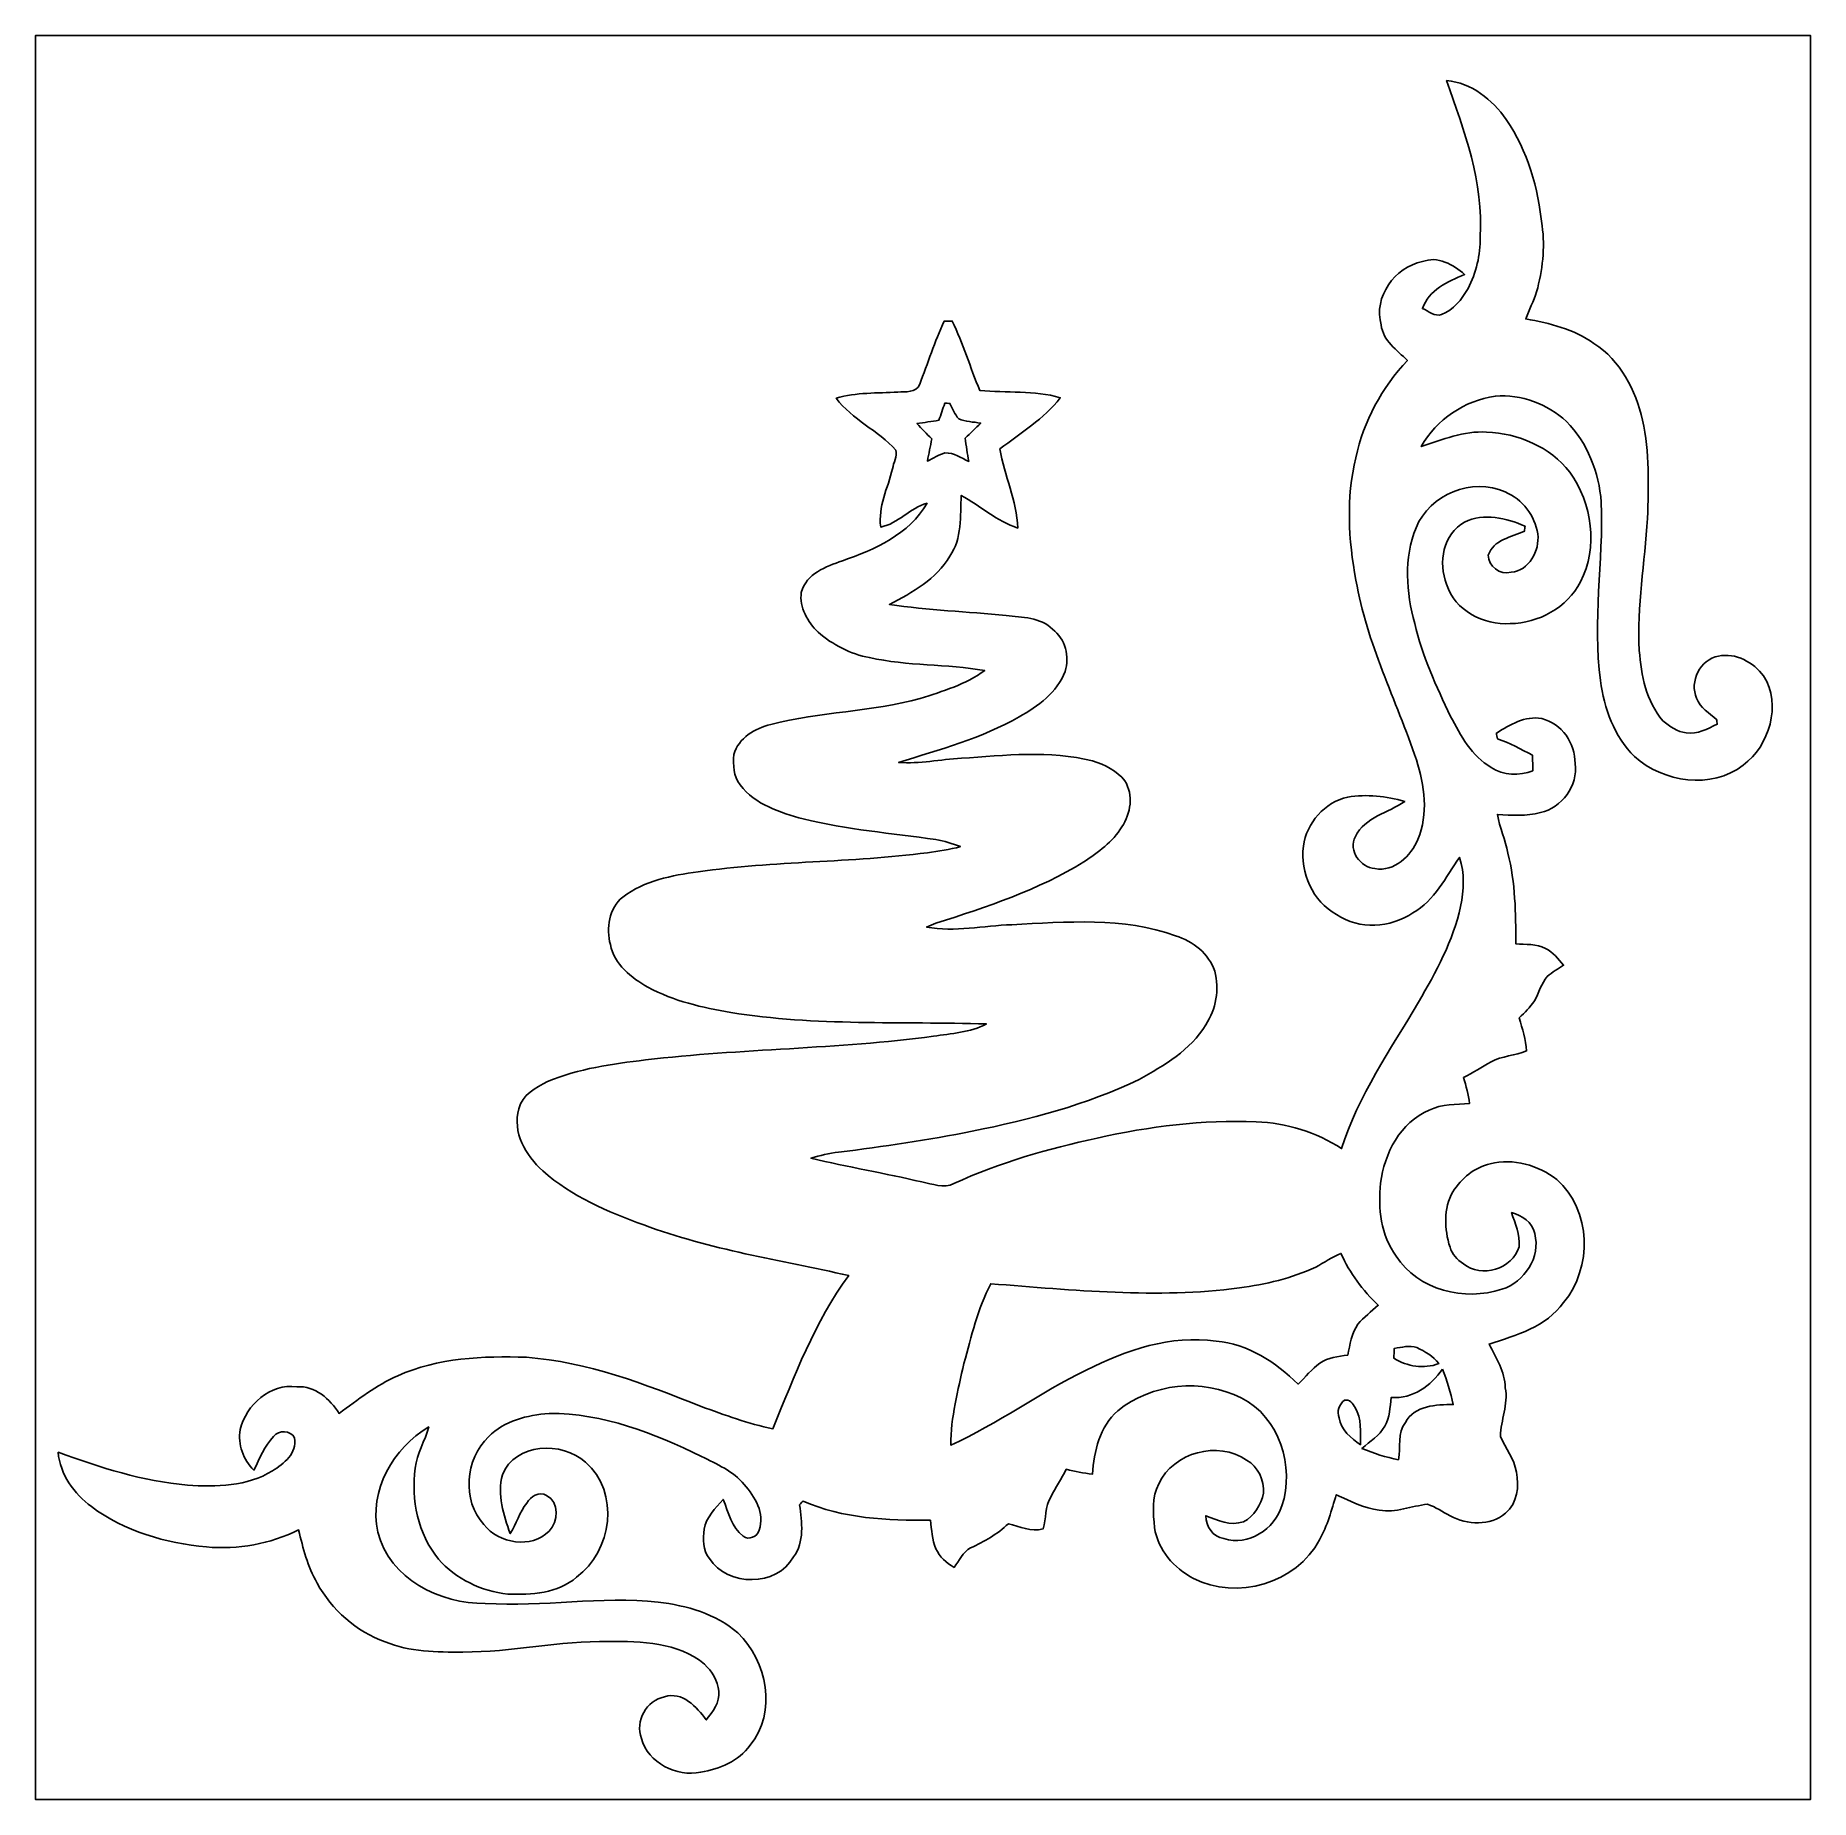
# Model space of a CAD drawing. Header units: centimetres. Extents: x -16.8 to 16.8, y -16.7 to 16.7.
import ezdxf

# ---------------------------------------------------------------- set-up
doc = ezdxf.new("R2010")
doc.units = ezdxf.units.CM
doc.header["$MEASUREMENT"] = 0
doc.layers.add('Layer 1', color=7, linetype='Continuous')

msp = doc.modelspace()

# ---------------------------------------------------------------- linework, layer by layer
at = {"layer": 'Layer 1', "color": 7}
for points, knots in [([(-16.77458, 16.66875), (-16.77458, 16.66875), (16.77458, 16.66875), (16.77458, 16.66875), (16.77458, 16.66875), (16.77458, 16.66875), (16.77458, -16.66875), (16.77458, -16.66875), (16.77458, -16.66875), (16.77458, -16.66875), (-16.77458, -16.66875), (-16.77458, -16.66875), (-16.77458, -16.66875), (-16.77458, -16.66875), (-16.77458, 16.66875), (-16.77458, 16.66875), (-16.77458, 16.66875), (-16.77458, 16.66875), (-16.77458, 16.66875), (-16.77458, 16.66875)], [0, 0, 0, 0, 0.16666667, 0.16666667, 0.16666667, 0.16666667, 0.33333333, 0.33333333, 0.33333333, 0.33333333, 0.5, 0.5, 0.5, 0.5, 0.66666667, 0.66666667, 0.66666667, 0.66666667, 1, 1, 1, 1]), ([(9.89612, 15.81785), (10.23232, 14.86711), (10.59956, 13.88569), (10.53183, 12.85769), (10.53183, 12.85769), (10.53853, 12.52044), (10.45457, 12.18459), (10.30393, 11.88438), (10.30393, 11.88438), (10.1794, 11.68717), (10.03229, 11.47339), (9.80158, 11.39719), (9.80158, 11.39719), (9.67034, 11.34745), (9.55428, 11.46528), (9.43963, 11.50655), (9.43963, 11.50655), (9.55816, 11.85968), (9.91658, 12.01914), (10.23585, 12.15143), (10.23585, 12.15143), (10.02453, 12.34087), (9.72679, 12.51126), (9.43857, 12.39485), (9.43857, 12.39485), (8.91752, 12.29713), (8.509, 11.72281), (8.66034, 11.19964), (8.66034, 11.19964), (8.69209, 10.89907), (8.95985, 10.72198), (9.15705, 10.52865), (9.15705, 10.52865), (8.67269, 10.01712), (8.32908, 9.3793), (8.17951, 8.69033), (8.17951, 8.69033), (7.99712, 7.93115), (8.03875, 7.13599), (8.18409, 6.37434), (8.18409, 6.37434), (8.38447, 5.1876), (8.94468, 4.10845), (9.32497, 2.97709), (9.32497, 2.97709), (9.48196, 2.49661), (9.55463, 1.95474), (9.35426, 1.47602), (9.35426, 1.47602), (9.22232, 1.1624), (8.90834, 0.86043), (8.54322, 0.92357), (8.54322, 0.92357), (8.26629, 0.94933), (8.03522, 1.26118), (8.17174, 1.53035), (8.17174, 1.53035), (8.35025, 1.90253), (8.79581, 1.97132), (9.10484, 2.19498), (9.10484, 2.19498), (8.7563, 2.28882), (8.38623, 2.33786), (8.02852, 2.27506), (8.02852, 2.27506), (7.5886, 2.18052), (7.24994, 1.78858), (7.18891, 1.34761), (7.18891, 1.34761), (7.12893, 0.84667), (7.36318, 0.30268), (7.81614, 0.05715), (7.81614, 0.05715), (8.24089, -0.24095), (8.84061, -0.19614), (9.26077, 0.08819), (9.26077, 0.08819), (9.67317, 0.32138), (9.87742, 0.76341), (10.13954, 1.13489), (10.13954, 1.13489), (10.24079, 0.83608), (10.22103, 0.5147), (10.16106, 0.20955), (10.16106, 0.20955), (10.01995, -0.44344), (9.69574, -1.03152), (9.36343, -1.60267), (9.36343, -1.60267), (8.83532, -2.49873), (8.22572, -3.36444), (7.91139, -4.36704), (7.91139, -4.36704), (7.43056, -4.0573), (6.87035, -3.87844), (6.29814, -3.86433), (6.29814, -3.86433), (5.28708, -3.81494), (4.27778, -3.9497), (3.29283, -4.16807), (3.29283, -4.16807), (2.36714, -4.37409), (1.44604, -4.62774), (0.5842, -5.02814), (0.5842, -5.02814), (0.39017, -5.12586), (0.17427, -5.03026), (-0.02187, -4.99851), (-0.02187, -4.99851), (-0.71684, -4.832), (-1.42311, -4.71699), (-2.11808, -4.55048), (-2.11808, -4.55048), (-1.94698, -4.49721), (-1.77306, -4.45452), (-1.5942, -4.43583), (-1.5942, -4.43583), (-0.74824, -4.32999), (0.09631, -4.20688), (0.93204, -4.03754), (0.93204, -4.03754), (2.01083, -3.82164), (3.08892, -3.54189), (4.0827, -3.06035), (4.0827, -3.06035), (4.55824, -2.79894), (5.05883, -2.50649), (5.34423, -2.02741), (5.34423, -2.02741), (5.54143, -1.73567), (5.60246, -1.35537), (5.51321, -1.016), (5.51321, -1.016), (5.40914, -0.68016), (5.09764, -0.45226), (4.77485, -0.34608), (4.77485, -0.34608), (3.78389, 0.01411), (2.70827, -0.08608), (1.6764, -0.13547), (1.6764, -0.13547), (1.14018, -0.15416), (0.6029, -0.28116), (0.06738, -0.18203), (0.06738, -0.18203), (0.12594, -0.15593), (0.18486, -0.13053), (0.24518, -0.10866), (0.24518, -0.10866), (1.20685, 0.19685), (2.17734, 0.5207), (3.04236, 1.05093), (3.04236, 1.05093), (3.30976, 1.23366), (3.58846, 1.42593), (3.75567, 1.71133), (3.75567, 1.71133), (3.92818, 1.96356), (3.98251, 2.31352), (3.816, 2.58128), (3.816, 2.58128), (3.66324, 2.77283), (3.43747, 2.89278), (3.20499, 2.9591), (3.20499, 2.9591), (2.3936, 3.16689), (1.54834, 3.06211), (0.72461, 3.00814), (0.72461, 3.00814), (0.32844, 2.98838), (-0.06456, 2.89807), (-0.46214, 2.93158), (-0.46214, 2.93158), (0.31256, 3.17147), (1.10949, 3.38279), (1.8161, 3.79413), (1.8161, 3.79413), (2.17699, 3.99027), (2.53471, 4.25309), (2.68746, 4.65032), (2.68746, 4.65032), (2.7753, 4.92936), (2.68746, 5.26874), (2.44934, 5.44795), (2.44934, 5.44795), (2.21791, 5.67443), (1.8729, 5.67584), (1.57198, 5.70653), (1.57198, 5.70653), (0.83714, 5.7845), (0.09631, 5.80249), (-0.63394, 5.91785), (-0.63394, 5.91785), (-0.19967, 6.14045), (0.25012, 6.39586), (0.50729, 6.82837), (0.50729, 6.82837), (0.74013, 7.16351), (0.7045, 7.58896), (0.72319, 7.97701), (0.72319, 7.97701), (1.08232, 7.77769), (1.39382, 7.49194), (1.78929, 7.36106), (1.78929, 7.36106), (1.77624, 7.87894), (1.53741, 8.3499), (1.45274, 8.85437), (1.45274, 8.85437), (1.84503, 9.16058), (2.28741, 9.42234), (2.59468, 9.82169), (2.59468, 9.82169), (2.10326, 9.97126), (1.57798, 9.90741), (1.0735, 9.96174), (1.0735, 9.96174), (0.88971, 10.39495), (0.75812, 10.84933), (0.5521, 11.27301), (0.5521, 11.27301), (0.50165, 11.27266), (0.45085, 11.27196), (0.40076, 11.27125), (0.40076, 11.27125), (0.2219, 10.88284), (0.08855, 10.47609), (-0.06244, 10.0771), (-0.06244, 10.0771), (-0.12065, 9.91235), (-0.34255, 9.94022), (-0.47519, 9.92999), (-0.47519, 9.92999), (-0.86254, 9.90529), (-1.26471, 9.92858), (-1.64077, 9.81357), (-1.64077, 9.81357), (-1.34197, 9.40682), (-0.84773, 9.20715), (-0.5147, 8.83426), (-0.5147, 8.83426), (-0.47166, 8.7182), (-0.56374, 8.59508), (-0.57432, 8.48219), (-0.57432, 8.48219), (-0.66463, 8.11883), (-0.85337, 7.76111), (-0.79904, 7.37799), (-0.79904, 7.37799), (-0.46708, 7.44255), (-0.2473, 7.74453), (0.07832, 7.82743), (0.07832, 7.82743), (-0.26247, 7.24182), (-0.91052, 6.9529), (-1.524, 6.74229), (-1.524, 6.74229), (-1.83515, 6.63187), (-2.19922, 6.50099), (-2.30011, 6.14504), (-2.30011, 6.14504), (-2.34139, 5.85858), (-2.17734, 5.58659), (-1.98367, 5.39009), (-1.98367, 5.39009), (-1.70462, 5.15479), (-1.37125, 4.9784), (-1.01141, 4.91102), (-1.01141, 4.91102), (-0.29457, 4.75298), (0.44591, 4.79002), (1.1684, 4.66901), (1.1684, 4.66901), (0.80751, 4.40408), (0.37042, 4.27461), (-0.05045, 4.14126), (-0.05045, 4.14126), (-0.97367, 3.88091), (-1.94839, 3.89573), (-2.87373, 3.64702), (-2.87373, 3.64702), (-3.17465, 3.57787), (-3.48544, 3.39407), (-3.57646, 3.0801), (-3.57646, 3.0801), (-3.59022, 2.88608), (-3.58458, 2.667), (-3.45475, 2.50896), (-3.45475, 2.50896), (-3.17288, 2.12796), (-2.6991, 1.98508), (-2.26342, 1.86337), (-2.26342, 1.86337), (-1.44074, 1.66405), (-0.59549, 1.59032), (0.2413, 1.47391), (0.2413, 1.47391), (0.40146, 1.4478), (0.55457, 1.39206), (0.70802, 1.33985), (0.70802, 1.33985), (0.50377, 1.2827), (0.29281, 1.25554), (0.08361, 1.22343), (0.08361, 1.22343), (-1.35467, 1.03505), (-2.8134, 1.07244), (-4.24921, 0.86325), (-4.24921, 0.86325), (-4.74804, 0.79728), (-5.26591, 0.69744), (-5.67584, 0.38488), (-5.67584, 0.38488), (-5.93584, 0.17886), (-5.99123, -0.20814), (-5.90938, -0.51259), (-5.90938, -0.51259), (-5.83565, -0.88406), (-5.51145, -1.14335), (-5.19853, -1.31939), (-5.19853, -1.31939), (-4.71241, -1.57833), (-4.16983, -1.70356), (-3.63079, -1.79493), (-3.63079, -1.79493), (-2.03412, -2.05352), (-0.41028, -1.96321), (1.19944, -2.01189), (1.19944, -2.01189), (0.89112, -2.17382), (0.53375, -2.1904), (0.19614, -2.24473), (0.19614, -2.24473), (-1.60902, -2.48638), (-3.43606, -2.47897), (-5.24404, -2.69064), (-5.24404, -2.69064), (-5.87022, -2.77178), (-6.51051, -2.84974), (-7.09577, -3.10092), (-7.09577, -3.10092), (-7.31838, -3.21486), (-7.57626, -3.34927), (-7.63658, -3.61597), (-7.63658, -3.61597), (-7.77064, -4.05836), (-7.50358, -4.49862), (-7.18714, -4.78755), (-7.18714, -4.78755), (-6.64175, -5.27544), (-5.95771, -5.56154), (-5.27897, -5.81131), (-5.27897, -5.81131), (-4.02625, -6.2738), (-2.70228, -6.47771), (-1.40441, -6.76592), (-1.40441, -6.76592), (-2.0447, -7.64258), (-2.43311, -8.66457), (-2.83669, -9.66329), (-2.83669, -9.66329), (-3.30165, -9.56592), (-3.74932, -9.4047), (-4.19347, -9.23925), (-4.19347, -9.23925), (-5.2578, -8.82015), (-6.34365, -8.39611), (-7.49582, -8.3118), (-7.49582, -8.3118), (-8.31462, -8.28393), (-9.16869, -8.32026), (-9.92823, -8.66105), (-9.92823, -8.66105), (-10.33251, -8.83955), (-10.68246, -9.11225), (-11.03524, -9.37366), (-11.03524, -9.37366), (-11.20775, -9.10026), (-11.49068, -8.8459), (-11.83569, -8.86919), (-11.83569, -8.86919), (-12.33805, -8.80216), (-12.79349, -9.20821), (-12.90461, -9.67811), (-12.90461, -9.67811), (-12.95647, -9.95645), (-12.84958, -10.25137), (-12.64567, -10.44434), (-12.64567, -10.44434), (-12.53772, -10.22456), (-12.44247, -9.98996), (-12.27631, -9.80687), (-12.27631, -9.80687), (-12.1726, -9.68375), (-11.95564, -9.68551), (-11.87838, -9.8358), (-11.87838, -9.8358), (-11.82264, -10.12543), (-12.08581, -10.32193), (-12.29572, -10.45845), (-12.29572, -10.45845), (-12.77338, -10.74949), (-13.36075, -10.7696), (-13.90297, -10.72691), (-13.90297, -10.72691), (-14.74505, -10.65495), (-15.55574, -10.39424), (-16.34596, -10.10744), (-16.34596, -10.10744), (-16.31174, -10.52336), (-16.04645, -10.89025), (-15.71872, -11.13296), (-15.71872, -11.13296), (-15.09536, -11.60392), (-14.31431, -11.82264), (-13.54561, -11.89496), (-13.54561, -11.89496), (-12.94659, -11.95141), (-12.34017, -11.83922), (-11.80112, -11.57464), (-11.80112, -11.57464), (-11.7161, -11.91895), (-11.63144, -12.26891), (-11.45223, -12.579), (-11.45223, -12.579), (-11.17247, -13.08382), (-10.71139, -13.4934), (-10.166, -13.68954), (-10.166, -13.68954), (-9.70174, -13.87828), (-9.18951, -13.88639), (-8.69597, -13.88392), (-8.69597, -13.88392), (-7.77346, -13.8811), (-6.86576, -13.67226), (-5.94289, -13.68072), (-5.94289, -13.68072), (-5.32236, -13.68178), (-4.63091, -13.69272), (-4.12856, -14.11217), (-4.12856, -14.11217), (-3.99133, -14.24693), (-3.87773, -14.4272), (-3.86151, -14.62264), (-3.86151, -14.62264), (-3.83223, -14.83819), (-3.97933, -15.00399), (-4.0961, -15.16451), (-4.0961, -15.16451), (-4.27179, -14.9225), (-4.5533, -14.61664), (-4.88562, -14.72882), (-4.88562, -14.72882), (-5.23064, -14.79762), (-5.44477, -15.18285), (-5.32201, -15.51693), (-5.32201, -15.51693), (-5.19712, -15.97166), (-4.65349, -16.25282), (-4.20194, -16.15193), (-4.20194, -16.15193), (-3.84634, -16.10007), (-3.48368, -15.93956), (-3.26531, -15.64464), (-3.26531, -15.64464), (-2.75625, -15.02516), (-2.94323, -14.04761), (-3.50132, -13.52021), (-3.50132, -13.52021), (-3.91795, -13.16002), (-4.46652, -13.00233), (-5.00274, -12.93918), (-5.00274, -12.93918), (-6.09177, -12.82136), (-7.18185, -13.03514), (-8.2737, -12.96352), (-8.2737, -12.96352), (-9.12495, -12.97164), (-10.08627, -12.50033), (-10.30429, -11.61556), (-10.30429, -11.61556), (-10.47856, -10.83028), (-10.01148, -10.02277), (-9.34297, -9.62766), (-9.34297, -9.62766), (-9.40929, -9.89365), (-9.56557, -10.13143), (-9.59767, -10.40765), (-9.59767, -10.40765), (-9.67952, -11.00737), (-9.54264, -11.64696), (-9.16058, -12.12462), (-9.16058, -12.12462), (-8.82685, -12.50068), (-8.34672, -12.73422), (-7.8486, -12.78678), (-7.8486, -12.78678), (-7.40198, -12.80513), (-6.90174, -12.77338), (-6.5465, -12.46717), (-6.5465, -12.46717), (-5.88116, -11.98421), (-5.72064, -10.85356), (-6.37822, -10.29511), (-6.37822, -10.29511), (-6.81955, -9.89506), (-7.70925, -9.92505), (-7.95091, -10.53465), (-7.95091, -10.53465), (-8.05215, -10.90612), (-7.92621, -11.29489), (-7.80203, -11.64414), (-7.80203, -11.64414), (-7.68738, -11.45646), (-7.62564, -11.23985), (-7.48771, -11.06593), (-7.48771, -11.06593), (-7.42209, -10.93964), (-7.25099, -10.83592), (-7.11659, -10.92412), (-7.11659, -10.92412), (-6.86964, -11.05359), (-6.89046, -11.41448), (-7.0672, -11.5951), (-7.0672, -11.5951), (-7.39951, -11.93871), (-8.01758, -11.82934), (-8.29769, -11.47374), (-8.29769, -11.47374), (-8.71961, -11.01549), (-8.65364, -10.23585), (-8.21231, -9.81463), (-8.21231, -9.81463), (-7.91563, -9.5063), (-7.47959, -9.40576), (-7.06826, -9.37331), (-7.06826, -9.37331), (-6.04979, -9.36343), (-5.08741, -9.75007), (-4.18571, -10.18469), (-4.18571, -10.18469), (-3.90031, -10.33357), (-3.58528, -10.45704), (-3.37996, -10.71704), (-3.37996, -10.71704), (-3.17853, -10.94317), (-2.97886, -11.26349), (-3.09915, -11.5757), (-3.09915, -11.5757), (-3.12596, -11.70305), (-3.29494, -11.77678), (-3.40007, -11.69141), (-3.40007, -11.69141), (-3.62444, -11.53266), (-3.67453, -11.23774), (-3.77825, -10.99855), (-3.77825, -10.99855), (-3.92677, -11.16259), (-4.09399, -11.33228), (-4.13561, -11.55841), (-4.13561, -11.55841), (-4.15502, -11.74679), (-4.16137, -11.95811), (-4.03825, -12.11686), (-4.03825, -12.11686), (-3.68864, -12.64708), (-2.76366, -12.65414), (-2.44793, -12.08546), (-2.44793, -12.08546), (-2.23802, -11.80112), (-2.28741, -11.42541), (-2.33221, -11.09839), (-2.33221, -11.09839), (-2.31105, -11.07475), (-2.28953, -11.05182), (-2.26801, -11.02889), (-2.26801, -11.02889), (-1.51377, -11.36297), (-0.67239, -11.39649), (0.1397, -11.39049), (0.1397, -11.39049), (0.16651, -11.57076), (0.17004, -11.75914), (0.24377, -11.92883), (0.24377, -11.92883), (0.31256, -12.08334), (0.44521, -12.19729), (0.58773, -12.28196), (0.58773, -12.28196), (0.68545, -12.15566), (0.75177, -11.98986), (0.89994, -11.91331), (0.89994, -11.91331), (1.15782, -11.79477), (1.40794, -11.65401), (1.61396, -11.45646), (1.61396, -11.45646), (1.82598, -11.51855), (2.0447, -11.61168), (2.26836, -11.55488), (2.26836, -11.55488), (2.32833, -11.35697), (2.30858, -11.13649), (2.41335, -10.95304), (2.41335, -10.95304), (2.50896, -10.77595), (2.62114, -10.60803), (2.70863, -10.42635), (2.70863, -10.42635), (2.87126, -10.46868), (3.03671, -10.50219), (3.20393, -10.52019), (3.20393, -10.52019), (3.23427, -10.0905), (3.33904, -9.61778), (3.68018, -9.32498), (3.68018, -9.32498), (4.31835, -8.79969), (5.2832, -8.70338), (6.01662, -9.08085), (6.01662, -9.08085), (6.73876, -9.43963), (7.03016, -10.38225), (6.78392, -11.12061), (6.78392, -11.12061), (6.63998, -11.56159), (6.15068, -11.88402), (5.68678, -11.73903), (5.68678, -11.73903), (5.47652, -11.70834), (5.34741, -11.50796), (5.34388, -11.30653), (5.34388, -11.30653), (5.56966, -11.39507), (5.81096, -11.5062), (6.0579, -11.41906), (6.0579, -11.41906), (6.26357, -11.31923), (6.38634, -11.09698), (6.43608, -10.88214), (6.43608, -10.88214), (6.44807, -10.63766), (6.33765, -10.3759), (6.11646, -10.2549), (6.11646, -10.2549), (5.58024, -9.88236), (4.72863, -10.10356), (4.46017, -10.70469), (4.46017, -10.70469), (4.32082, -10.95693), (4.35222, -11.25502), (4.37656, -11.53089), (4.37656, -11.53089), (4.43971, -11.9507), (4.74451, -12.29713), (5.11175, -12.4908), (5.11175, -12.4908), (5.92772, -12.91202), (7.06049, -12.58394), (7.49265, -11.76267), (7.49265, -11.76267), (7.64787, -11.49914), (7.71878, -11.19858), (7.81121, -10.91001), (7.81121, -10.91001), (8.07332, -11.02819), (8.33543, -11.16612), (8.62471, -11.20034), (8.62471, -11.20034), (8.93516, -11.25784), (9.23255, -11.12026), (9.5377, -11.08886), (9.5377, -11.08886), (9.68975, -11.13896), (9.82169, -11.23244), (9.96244, -11.30723), (9.96244, -11.30723), (10.28594, -11.47727), (10.71915, -11.50902), (11.01019, -11.25643), (11.01019, -11.25643), (11.23774, -11.06699), (11.26878, -10.75231), (11.21586, -10.48032), (11.21586, -10.48032), (11.17459, -10.23232), (11.00631, -10.03335), (10.91459, -9.80581), (10.91459, -9.80581), (10.91953, -9.49643), (11.06664, -9.20221), (11.00631, -8.88824), (11.00631, -8.88824), (10.99432, -8.5852), (10.83698, -8.32203), (10.69975, -8.06203), (10.69975, -8.06203), (11.20987, -7.89623), (11.78066, -7.73606), (12.10839, -7.27569), (12.10839, -7.27569), (12.65308, -6.61846), (12.63967, -5.52979), (11.97927, -4.95371), (11.97927, -4.95371), (11.63144, -4.68136), (11.15695, -4.54237), (10.72197, -4.65561), (10.72197, -4.65561), (10.42564, -4.71664), (10.17658, -4.93219), (10.01642, -5.18231), (10.01642, -5.18231), (9.83403, -5.49875), (9.85238, -5.8928), (9.96103, -6.2297), (9.96103, -6.2297), (9.99807, -6.36446), (10.09685, -6.471), (10.21433, -6.54226), (10.21433, -6.54226), (10.54947, -6.82096), (11.14707, -6.64916), (11.26631, -6.22265), (11.26631, -6.22265), (11.29065, -5.99616), (11.18976, -5.78591), (11.12379, -5.57565), (11.12379, -5.57565), (11.32522, -5.63104), (11.51326, -5.75451), (11.56194, -5.97429), (11.56194, -5.97429), (11.684, -6.42161), (11.36403, -6.88587), (10.94211, -7.02698), (10.94211, -7.02698), (10.24043, -7.25417), (9.35743, -7.04427), (8.94468, -6.40151), (8.94468, -6.40151), (8.65223, -6.01027), (8.59825, -5.49275), (8.65011, -5.02144), (8.65011, -5.02144), (8.71784, -4.45488), (9.02123, -3.87209), (9.5698, -3.64031), (9.5698, -3.64031), (9.80687, -3.52072), (10.07533, -3.54259), (10.33145, -3.51331), (10.33145, -3.51331), (10.30358, -3.34751), (10.26901, -3.18382), (10.21468, -3.02472), (10.21468, -3.02472), (10.39319, -2.93405), (10.56499, -2.83175), (10.73679, -2.72979), (10.73679, -2.72979), (10.94317, -2.61267), (11.19223, -2.61408), (11.40742, -2.5213), (11.40742, -2.5213), (11.39402, -2.30787), (11.32628, -2.10326), (11.26984, -1.89865), (11.26984, -1.89865), (11.37461, -1.80023), (11.4748, -1.69616), (11.55594, -1.57727), (11.55594, -1.57727), (11.64308, -1.42593), (11.684, -1.24672), (11.79971, -1.11231), (11.79971, -1.11231), (11.89461, -1.03258), (12.00432, -0.97226), (12.10769, -0.90346), (12.10769, -0.90346), (12.00609, -0.78493), (11.90872, -0.65264), (11.76479, -0.58385), (11.76479, -0.58385), (11.59369, -0.48966), (11.39014, -0.51682), (11.20457, -0.49459), (11.20457, -0.49459), (11.20634, 0.07867), (11.1947, 0.65758), (11.055, 1.21673), (11.055, 1.21673), (11.00914, 1.46614), (10.89589, 1.69757), (10.8585, 1.94839), (10.8585, 1.94839), (11.12873, 1.92828), (11.4046, 1.91523), (11.66989, 1.98226), (11.66989, 1.98226), (12.07206, 2.07292), (12.38991, 2.49414), (12.32464, 2.90936), (12.32464, 2.90936), (12.33311, 3.29071), (12.07206, 3.66889), (11.69423, 3.75779), (11.69423, 3.75779), (11.37285, 3.82023), (11.09768, 3.64102), (10.83874, 3.48474), (10.83874, 3.48474), (10.84298, 3.45863), (10.85144, 3.40572), (10.85568, 3.37926), (10.85568, 3.37926), (11.08781, 3.29706), (11.30582, 3.18347), (11.52172, 3.06529), (11.52172, 3.06529), (11.52278, 2.99226), (11.5249, 2.84656), (11.52631, 2.77354), (11.52631, 2.77354), (11.27196, 2.68076), (10.96857, 2.67547), (10.74138, 2.83669), (10.74138, 2.83669), (10.36637, 3.04306), (10.16494, 3.43888), (9.97126, 3.80083), (9.97126, 3.80083), (9.70386, 4.36809), (9.4361, 4.94206), (9.29534, 5.55625), (9.29534, 5.55625), (9.12918, 6.14327), (9.08826, 6.79203), (9.31827, 7.36706), (9.31827, 7.36706), (9.57651, 7.99394), (10.37943, 8.32908), (11.00243, 8.04192), (11.00243, 8.04192), (11.32769, 7.9061), (11.56899, 7.59601), (11.6205, 7.24782), (11.6205, 7.24782), (11.65966, 6.93526), (11.45469, 6.54861), (11.11567, 6.52639), (11.11567, 6.52639), (10.91071, 6.46712), (10.67541, 6.63998), (10.68529, 6.85059), (10.68529, 6.85059), (10.77842, 7.13281), (11.12485, 7.19596), (11.36897, 7.3025), (11.36897, 7.3025), (11.37179, 7.32543), (11.37779, 7.37164), (11.38061, 7.39457), (11.38061, 7.39457), (11.02642, 7.5505), (10.60168, 7.65316), (10.23655, 7.47219), (10.23655, 7.47219), (9.83368, 7.25241), (9.73032, 6.70101), (9.89753, 6.29814), (9.89753, 6.29814), (10.04852, 5.80037), (10.60132, 5.52662), (11.09557, 5.55413), (11.09557, 5.55413), (11.63179, 5.5626), (12.17965, 5.85364), (12.42483, 6.34224), (12.42483, 6.34224), (12.76773, 6.99558), (12.64497, 7.82814), (12.22516, 8.41728), (12.22516, 8.41728), (11.85192, 8.89847), (11.24902, 9.14964), (10.65142, 9.17399), (10.65142, 9.17399), (10.22068, 9.2008), (9.81851, 9.03076), (9.41881, 8.89882), (9.41881, 8.89882), (9.70351, 9.41317), (10.23726, 9.77018), (10.81828, 9.85273), (10.81828, 9.85273), (11.30723, 9.89083), (11.80289, 9.70668), (12.16096, 9.37401), (12.16096, 9.37401), (12.56383, 8.97255), (12.77444, 8.40987), (12.821, 7.85001), (12.821, 7.85001), (12.86228, 6.72641), (12.64814, 5.59929), (12.80583, 4.47851), (12.80583, 4.47851), (12.87815, 3.95288), (13.05983, 3.41983), (13.44895, 3.04165), (13.44895, 3.04165), (13.99293, 2.55411), (14.90098, 2.41335), (15.50282, 2.87831), (15.50282, 2.87831), (15.99882, 3.25049), (16.23025, 4.01602), (15.88876, 4.56424), (15.88876, 4.56424), (15.69755, 4.82212), (15.361, 5.01262), (15.03327, 4.93783), (15.03327, 4.93783), (14.69143, 4.88244), (14.48012, 4.45523), (14.62299, 4.14337), (14.62299, 4.14337), (14.69214, 3.96416), (14.86006, 3.86256), (15.00011, 3.74333), (15.00011, 3.74333), (15.00293, 3.72075), (15.00858, 3.67524), (15.0114, 3.65231), (15.0114, 3.65231), (14.82549, 3.57188), (14.63957, 3.44981), (14.42649, 3.49215), (14.42649, 3.49215), (14.2554, 3.50202), (14.11358, 3.61738), (13.98552, 3.71898), (13.98552, 3.71898), (13.66696, 4.07917), (13.57736, 4.58153), (13.53926, 5.04543), (13.53926, 5.04543), (13.49481, 5.88257), (13.63874, 6.71089), (13.69483, 7.54274), (13.69483, 7.54274), (13.71071, 8.16151), (13.73822, 8.79122), (13.59852, 9.39906), (13.59852, 9.39906), (13.47258, 9.96562), (13.18331, 10.52759), (12.68166, 10.84756), (12.68166, 10.84756), (12.30418, 11.1192), (11.84346, 11.23174), (11.39331, 11.31323), (11.39331, 11.31323), (11.45293, 11.4868), (11.54395, 11.64802), (11.59863, 11.8237), (11.59863, 11.8237), (11.70481, 12.22939), (11.76337, 12.65343), (11.70093, 13.07183), (11.70093, 13.07183), (11.6272, 13.77915), (11.43317, 14.4907), (11.02113, 15.07878), (11.02113, 15.07878), (10.76713, 15.46154), (10.3632, 15.77128), (9.89612, 15.81785)], [0, 0, 0, 0, 0.00406504, 0.00406504, 0.00406504, 0.00406504, 0.00813008, 0.00813008, 0.00813008, 0.00813008, 0.01219512, 0.01219512, 0.01219512, 0.01219512, 0.01626016, 0.01626016, 0.01626016, 0.01626016, 0.0203252, 0.0203252, 0.0203252, 0.0203252, 0.02439024, 0.02439024, 0.02439024, 0.02439024, 0.02845528, 0.02845528, 0.02845528, 0.02845528, 0.03252033, 0.03252033, 0.03252033, 0.03252033, 0.03658537, 0.03658537, 0.03658537, 0.03658537, 0.04065041, 0.04065041, 0.04065041, 0.04065041, 0.04471545, 0.04471545, 0.04471545, 0.04471545, 0.04878049, 0.04878049, 0.04878049, 0.04878049, 0.05284553, 0.05284553, 0.05284553, 0.05284553, 0.05691057, 0.05691057, 0.05691057, 0.05691057, 0.06097561, 0.06097561, 0.06097561, 0.06097561, 0.06504065, 0.06504065, 0.06504065, 0.06504065, 0.06910569, 0.06910569, 0.06910569, 0.06910569, 0.07317073, 0.07317073, 0.07317073, 0.07317073, 0.07723577, 0.07723577, 0.07723577, 0.07723577, 0.08130081, 0.08130081, 0.08130081, 0.08130081, 0.08536585, 0.08536585, 0.08536585, 0.08536585, 0.08943089, 0.08943089, 0.08943089, 0.08943089, 0.09349593, 0.09349593, 0.09349593, 0.09349593, 0.09756098, 0.09756098, 0.09756098, 0.09756098, 0.10162602, 0.10162602, 0.10162602, 0.10162602, 0.10569106, 0.10569106, 0.10569106, 0.10569106, 0.1097561, 0.1097561, 0.1097561, 0.1097561, 0.11382114, 0.11382114, 0.11382114, 0.11382114, 0.11788618, 0.11788618, 0.11788618, 0.11788618, 0.12195122, 0.12195122, 0.12195122, 0.12195122, 0.12601626, 0.12601626, 0.12601626, 0.12601626, 0.1300813, 0.1300813, 0.1300813, 0.1300813, 0.13414634, 0.13414634, 0.13414634, 0.13414634, 0.13821138, 0.13821138, 0.13821138, 0.13821138, 0.14227642, 0.14227642, 0.14227642, 0.14227642, 0.14634146, 0.14634146, 0.14634146, 0.14634146, 0.1504065, 0.1504065, 0.1504065, 0.1504065, 0.15447154, 0.15447154, 0.15447154, 0.15447154, 0.15853659, 0.15853659, 0.15853659, 0.15853659, 0.16260163, 0.16260163, 0.16260163, 0.16260163, 0.16666667, 0.16666667, 0.16666667, 0.16666667, 0.17073171, 0.17073171, 0.17073171, 0.17073171, 0.17479675, 0.17479675, 0.17479675, 0.17479675, 0.17886179, 0.17886179, 0.17886179, 0.17886179, 0.18292683, 0.18292683, 0.18292683, 0.18292683, 0.18699187, 0.18699187, 0.18699187, 0.18699187, 0.19105691, 0.19105691, 0.19105691, 0.19105691, 0.19512195, 0.19512195, 0.19512195, 0.19512195, 0.19918699, 0.19918699, 0.19918699, 0.19918699, 0.20325203, 0.20325203, 0.20325203, 0.20325203, 0.20731707, 0.20731707, 0.20731707, 0.20731707, 0.21138211, 0.21138211, 0.21138211, 0.21138211, 0.21544715, 0.21544715, 0.21544715, 0.21544715, 0.2195122, 0.2195122, 0.2195122, 0.2195122, 0.22357724, 0.22357724, 0.22357724, 0.22357724, 0.22764228, 0.22764228, 0.22764228, 0.22764228, 0.23170732, 0.23170732, 0.23170732, 0.23170732, 0.23577236, 0.23577236, 0.23577236, 0.23577236, 0.2398374, 0.2398374, 0.2398374, 0.2398374, 0.24390244, 0.24390244, 0.24390244, 0.24390244, 0.24796748, 0.24796748, 0.24796748, 0.24796748, 0.25203252, 0.25203252, 0.25203252, 0.25203252, 0.25609756, 0.25609756, 0.25609756, 0.25609756, 0.2601626, 0.2601626, 0.2601626, 0.2601626, 0.26422764, 0.26422764, 0.26422764, 0.26422764, 0.26829268, 0.26829268, 0.26829268, 0.26829268, 0.27235772, 0.27235772, 0.27235772, 0.27235772, 0.27642276, 0.27642276, 0.27642276, 0.27642276, 0.2804878, 0.2804878, 0.2804878, 0.2804878, 0.28455285, 0.28455285, 0.28455285, 0.28455285, 0.28861789, 0.28861789, 0.28861789, 0.28861789, 0.29268293, 0.29268293, 0.29268293, 0.29268293, 0.29674797, 0.29674797, 0.29674797, 0.29674797, 0.30081301, 0.30081301, 0.30081301, 0.30081301, 0.30487805, 0.30487805, 0.30487805, 0.30487805, 0.30894309, 0.30894309, 0.30894309, 0.30894309, 0.31300813, 0.31300813, 0.31300813, 0.31300813, 0.31707317, 0.31707317, 0.31707317, 0.31707317, 0.32113821, 0.32113821, 0.32113821, 0.32113821, 0.32520325, 0.32520325, 0.32520325, 0.32520325, 0.32926829, 0.32926829, 0.32926829, 0.32926829, 0.33333333, 0.33333333, 0.33333333, 0.33333333, 0.33739837, 0.33739837, 0.33739837, 0.33739837, 0.34146341, 0.34146341, 0.34146341, 0.34146341, 0.34552846, 0.34552846, 0.34552846, 0.34552846, 0.3495935, 0.3495935, 0.3495935, 0.3495935, 0.35365854, 0.35365854, 0.35365854, 0.35365854, 0.35772358, 0.35772358, 0.35772358, 0.35772358, 0.36178862, 0.36178862, 0.36178862, 0.36178862, 0.36585366, 0.36585366, 0.36585366, 0.36585366, 0.3699187, 0.3699187, 0.3699187, 0.3699187, 0.37398374, 0.37398374, 0.37398374, 0.37398374, 0.37804878, 0.37804878, 0.37804878, 0.37804878, 0.38211382, 0.38211382, 0.38211382, 0.38211382, 0.38617886, 0.38617886, 0.38617886, 0.38617886, 0.3902439, 0.3902439, 0.3902439, 0.3902439, 0.39430894, 0.39430894, 0.39430894, 0.39430894, 0.39837398, 0.39837398, 0.39837398, 0.39837398, 0.40243902, 0.40243902, 0.40243902, 0.40243902, 0.40650407, 0.40650407, 0.40650407, 0.40650407, 0.41056911, 0.41056911, 0.41056911, 0.41056911, 0.41463415, 0.41463415, 0.41463415, 0.41463415, 0.41869919, 0.41869919, 0.41869919, 0.41869919, 0.42276423, 0.42276423, 0.42276423, 0.42276423, 0.42682927, 0.42682927, 0.42682927, 0.42682927, 0.43089431, 0.43089431, 0.43089431, 0.43089431, 0.43495935, 0.43495935, 0.43495935, 0.43495935, 0.43902439, 0.43902439, 0.43902439, 0.43902439, 0.44308943, 0.44308943, 0.44308943, 0.44308943, 0.44715447, 0.44715447, 0.44715447, 0.44715447, 0.45121951, 0.45121951, 0.45121951, 0.45121951, 0.45528455, 0.45528455, 0.45528455, 0.45528455, 0.45934959, 0.45934959, 0.45934959, 0.45934959, 0.46341463, 0.46341463, 0.46341463, 0.46341463, 0.46747967, 0.46747967, 0.46747967, 0.46747967, 0.47154472, 0.47154472, 0.47154472, 0.47154472, 0.47560976, 0.47560976, 0.47560976, 0.47560976, 0.4796748, 0.4796748, 0.4796748, 0.4796748, 0.48373984, 0.48373984, 0.48373984, 0.48373984, 0.48780488, 0.48780488, 0.48780488, 0.48780488, 0.49186992, 0.49186992, 0.49186992, 0.49186992, 0.49593496, 0.49593496, 0.49593496, 0.49593496, 0.5, 0.5, 0.5, 0.5, 0.50406504, 0.50406504, 0.50406504, 0.50406504, 0.50813008, 0.50813008, 0.50813008, 0.50813008, 0.51219512, 0.51219512, 0.51219512, 0.51219512, 0.51626016, 0.51626016, 0.51626016, 0.51626016, 0.5203252, 0.5203252, 0.5203252, 0.5203252, 0.52439024, 0.52439024, 0.52439024, 0.52439024, 0.52845528, 0.52845528, 0.52845528, 0.52845528, 0.53252033, 0.53252033, 0.53252033, 0.53252033, 0.53658537, 0.53658537, 0.53658537, 0.53658537, 0.54065041, 0.54065041, 0.54065041, 0.54065041, 0.54471545, 0.54471545, 0.54471545, 0.54471545, 0.54878049, 0.54878049, 0.54878049, 0.54878049, 0.55284553, 0.55284553, 0.55284553, 0.55284553, 0.55691057, 0.55691057, 0.55691057, 0.55691057, 0.56097561, 0.56097561, 0.56097561, 0.56097561, 0.56504065, 0.56504065, 0.56504065, 0.56504065, 0.56910569, 0.56910569, 0.56910569, 0.56910569, 0.57317073, 0.57317073, 0.57317073, 0.57317073, 0.57723577, 0.57723577, 0.57723577, 0.57723577, 0.58130081, 0.58130081, 0.58130081, 0.58130081, 0.58536585, 0.58536585, 0.58536585, 0.58536585, 0.58943089, 0.58943089, 0.58943089, 0.58943089, 0.59349593, 0.59349593, 0.59349593, 0.59349593, 0.59756098, 0.59756098, 0.59756098, 0.59756098, 0.60162602, 0.60162602, 0.60162602, 0.60162602, 0.60569106, 0.60569106, 0.60569106, 0.60569106, 0.6097561, 0.6097561, 0.6097561, 0.6097561, 0.61382114, 0.61382114, 0.61382114, 0.61382114, 0.61788618, 0.61788618, 0.61788618, 0.61788618, 0.62195122, 0.62195122, 0.62195122, 0.62195122, 0.62601626, 0.62601626, 0.62601626, 0.62601626, 0.6300813, 0.6300813, 0.6300813, 0.6300813, 0.63414634, 0.63414634, 0.63414634, 0.63414634, 0.63821138, 0.63821138, 0.63821138, 0.63821138, 0.64227642, 0.64227642, 0.64227642, 0.64227642, 0.64634146, 0.64634146, 0.64634146, 0.64634146, 0.6504065, 0.6504065, 0.6504065, 0.6504065, 0.65447154, 0.65447154, 0.65447154, 0.65447154, 0.65853659, 0.65853659, 0.65853659, 0.65853659, 0.66260163, 0.66260163, 0.66260163, 0.66260163, 0.66666667, 0.66666667, 0.66666667, 0.66666667, 0.67073171, 0.67073171, 0.67073171, 0.67073171, 0.67479675, 0.67479675, 0.67479675, 0.67479675, 0.67886179, 0.67886179, 0.67886179, 0.67886179, 0.68292683, 0.68292683, 0.68292683, 0.68292683, 0.68699187, 0.68699187, 0.68699187, 0.68699187, 0.69105691, 0.69105691, 0.69105691, 0.69105691, 0.69512195, 0.69512195, 0.69512195, 0.69512195, 0.69918699, 0.69918699, 0.69918699, 0.69918699, 0.70325203, 0.70325203, 0.70325203, 0.70325203, 0.70731707, 0.70731707, 0.70731707, 0.70731707, 0.71138211, 0.71138211, 0.71138211, 0.71138211, 0.71544715, 0.71544715, 0.71544715, 0.71544715, 0.7195122, 0.7195122, 0.7195122, 0.7195122, 0.72357724, 0.72357724, 0.72357724, 0.72357724, 0.72764228, 0.72764228, 0.72764228, 0.72764228, 0.73170732, 0.73170732, 0.73170732, 0.73170732, 0.73577236, 0.73577236, 0.73577236, 0.73577236, 0.7398374, 0.7398374, 0.7398374, 0.7398374, 0.74390244, 0.74390244, 0.74390244, 0.74390244, 0.74796748, 0.74796748, 0.74796748, 0.74796748, 0.75203252, 0.75203252, 0.75203252, 0.75203252, 0.75609756, 0.75609756, 0.75609756, 0.75609756, 0.7601626, 0.7601626, 0.7601626, 0.7601626, 0.76422764, 0.76422764, 0.76422764, 0.76422764, 0.76829268, 0.76829268, 0.76829268, 0.76829268, 0.77235772, 0.77235772, 0.77235772, 0.77235772, 0.77642276, 0.77642276, 0.77642276, 0.77642276, 0.7804878, 0.7804878, 0.7804878, 0.7804878, 0.78455285, 0.78455285, 0.78455285, 0.78455285, 0.78861789, 0.78861789, 0.78861789, 0.78861789, 0.79268293, 0.79268293, 0.79268293, 0.79268293, 0.79674797, 0.79674797, 0.79674797, 0.79674797, 0.80081301, 0.80081301, 0.80081301, 0.80081301, 0.80487805, 0.80487805, 0.80487805, 0.80487805, 0.80894309, 0.80894309, 0.80894309, 0.80894309, 0.81300813, 0.81300813, 0.81300813, 0.81300813, 0.81707317, 0.81707317, 0.81707317, 0.81707317, 0.82113821, 0.82113821, 0.82113821, 0.82113821, 0.82520325, 0.82520325, 0.82520325, 0.82520325, 0.82926829, 0.82926829, 0.82926829, 0.82926829, 0.83333333, 0.83333333, 0.83333333, 0.83333333, 0.83739837, 0.83739837, 0.83739837, 0.83739837, 0.84146341, 0.84146341, 0.84146341, 0.84146341, 0.84552846, 0.84552846, 0.84552846, 0.84552846, 0.8495935, 0.8495935, 0.8495935, 0.8495935, 0.85365854, 0.85365854, 0.85365854, 0.85365854, 0.85772358, 0.85772358, 0.85772358, 0.85772358, 0.86178862, 0.86178862, 0.86178862, 0.86178862, 0.86585366, 0.86585366, 0.86585366, 0.86585366, 0.8699187, 0.8699187, 0.8699187, 0.8699187, 0.87398374, 0.87398374, 0.87398374, 0.87398374, 0.87804878, 0.87804878, 0.87804878, 0.87804878, 0.88211382, 0.88211382, 0.88211382, 0.88211382, 0.88617886, 0.88617886, 0.88617886, 0.88617886, 0.8902439, 0.8902439, 0.8902439, 0.8902439, 0.89430894, 0.89430894, 0.89430894, 0.89430894, 0.89837398, 0.89837398, 0.89837398, 0.89837398, 0.90243902, 0.90243902, 0.90243902, 0.90243902, 0.90650407, 0.90650407, 0.90650407, 0.90650407, 0.91056911, 0.91056911, 0.91056911, 0.91056911, 0.91463415, 0.91463415, 0.91463415, 0.91463415, 0.91869919, 0.91869919, 0.91869919, 0.91869919, 0.92276423, 0.92276423, 0.92276423, 0.92276423, 0.92682927, 0.92682927, 0.92682927, 0.92682927, 0.93089431, 0.93089431, 0.93089431, 0.93089431, 0.93495935, 0.93495935, 0.93495935, 0.93495935, 0.93902439, 0.93902439, 0.93902439, 0.93902439, 0.94308943, 0.94308943, 0.94308943, 0.94308943, 0.94715447, 0.94715447, 0.94715447, 0.94715447, 0.95121951, 0.95121951, 0.95121951, 0.95121951, 0.95528455, 0.95528455, 0.95528455, 0.95528455, 0.95934959, 0.95934959, 0.95934959, 0.95934959, 0.96341463, 0.96341463, 0.96341463, 0.96341463, 0.96747967, 0.96747967, 0.96747967, 0.96747967, 0.97154472, 0.97154472, 0.97154472, 0.97154472, 0.97560976, 0.97560976, 0.97560976, 0.97560976, 0.9796748, 0.9796748, 0.9796748, 0.9796748, 0.98373984, 0.98373984, 0.98373984, 0.98373984, 0.98780488, 0.98780488, 0.98780488, 0.98780488, 0.99186992, 0.99186992, 0.99186992, 0.99186992, 1, 1, 1, 1]), ([(0.41099, 9.71797), (0.43533, 9.71762), (0.48436, 9.71691), (0.50871, 9.71656), (0.50871, 9.71656), (0.56092, 9.61778), (0.59937, 9.50912), (0.67451, 9.42411), (0.67451, 9.42411), (0.80327, 9.36449), (0.95215, 9.36872), (1.09044, 9.34297), (1.09044, 9.34297), (0.99448, 9.24736), (0.89747, 9.15282), (0.79728, 9.06145), (0.79728, 9.06145), (0.81351, 8.91258), (0.84138, 8.76547), (0.86607, 8.61801), (0.86607, 8.61801), (0.72037, 8.68398), (0.58349, 8.78769), (0.41451, 8.78029), (0.41451, 8.78029), (0.29739, 8.74607), (0.19368, 8.67657), (0.08326, 8.62612), (0.08326, 8.62612), (0.11148, 8.76653), (0.14005, 8.90658), (0.16581, 9.04734), (0.16581, 9.04734), (0.07056, 9.14294), (-0.0254, 9.23572), (-0.11571, 9.33521), (-0.11571, 9.33521), (0.02258, 9.35496), (0.16298, 9.37331), (0.30127, 9.39694), (0.30127, 9.39694), (0.33761, 9.50383), (0.3743, 9.61108), (0.41099, 9.71797)], [0, 0, 0, 0, 0.08333333, 0.08333333, 0.08333333, 0.08333333, 0.16666667, 0.16666667, 0.16666667, 0.16666667, 0.25, 0.25, 0.25, 0.25, 0.33333333, 0.33333333, 0.33333333, 0.33333333, 0.41666667, 0.41666667, 0.41666667, 0.41666667, 0.5, 0.5, 0.5, 0.5, 0.58333333, 0.58333333, 0.58333333, 0.58333333, 0.66666667, 0.66666667, 0.66666667, 0.66666667, 0.75, 0.75, 0.75, 0.75, 0.83333333, 0.83333333, 0.83333333, 0.83333333, 1, 1, 1, 1]), ([(7.42209, -6.60647), (7.58155, -6.5211), (7.73254, -6.41809), (7.90046, -6.34824), (7.90046, -6.34824), (8.06415, -6.71971), (8.3118, -7.04885), (8.60531, -7.32825), (8.60531, -7.32825), (8.47302, -7.44467), (8.33226, -7.55333), (8.21725, -7.68703), (8.21725, -7.68703), (8.10295, -7.8613), (8.07014, -8.06909), (8.02746, -8.26876), (8.02746, -8.26876), (7.84789, -8.2998), (7.65528, -8.31109), (7.50217, -8.42222), (7.50217, -8.42222), (7.34871, -8.53722), (7.22559, -8.68433), (7.08907, -8.81768), (7.08907, -8.81768), (6.66609, -8.40493), (6.14504, -8.05886), (5.54073, -8.00841), (5.54073, -8.00841), (4.68312, -7.88035), (3.84104, -8.17562), (3.08575, -8.5531), (3.08575, -8.5531), (2.20557, -8.97643), (1.4157, -9.57157), (0.52352, -9.97091), (0.52352, -9.97091), (0.52564, -9.44598), (0.65899, -8.9348), (0.7747, -8.4268), (0.7747, -8.4268), (0.91122, -7.91633), (1.03787, -7.39528), (1.28094, -6.92256), (1.28094, -6.92256), (2.84198, -7.04003), (4.41784, -7.20584), (5.97958, -7.00088), (5.97958, -7.00088), (6.47312, -6.92926), (6.96948, -6.82343), (7.42209, -6.60647)], [0, 0, 0, 0, 0.07142857, 0.07142857, 0.07142857, 0.07142857, 0.14285714, 0.14285714, 0.14285714, 0.14285714, 0.21428571, 0.21428571, 0.21428571, 0.21428571, 0.28571429, 0.28571429, 0.28571429, 0.28571429, 0.35714286, 0.35714286, 0.35714286, 0.35714286, 0.42857143, 0.42857143, 0.42857143, 0.42857143, 0.5, 0.5, 0.5, 0.5, 0.57142857, 0.57142857, 0.57142857, 0.57142857, 0.64285714, 0.64285714, 0.64285714, 0.64285714, 0.71428571, 0.71428571, 0.71428571, 0.71428571, 0.78571429, 0.78571429, 0.78571429, 0.78571429, 0.85714286, 0.85714286, 0.85714286, 0.85714286, 1, 1, 1, 1]), ([(8.90729, -8.14317), (9.04804, -8.12729), (9.19621, -8.07508), (9.3345, -8.12624), (9.3345, -8.12624), (9.48796, -8.20103), (9.64212, -8.29204), (9.74725, -8.43104), (9.74725, -8.43104), (9.46326, -8.53757), (9.15388, -8.48678), (8.90023, -8.33049), (8.90023, -8.33049), (8.90235, -8.2677), (8.90482, -8.20526), (8.90729, -8.14317)], [0, 0, 0, 0, 0.2, 0.2, 0.2, 0.2, 0.4, 0.4, 0.4, 0.4, 0.6, 0.6, 0.6, 0.6, 1, 1, 1, 1]), ([(9.81745, -8.53616), (9.90953, -8.75136), (9.97056, -8.97749), (10.02101, -9.20609), (10.02101, -9.20609), (9.70633, -9.20256), (9.28617, -9.22196), (9.11719, -9.54088), (9.11719, -9.54088), (8.96302, -9.74125), (9.03182, -10.0143), (8.98596, -10.24678), (8.98596, -10.24678), (8.74995, -10.1981), (8.51817, -10.13037), (8.29733, -10.03476), (8.29733, -10.03476), (8.44515, -9.89965), (8.63424, -9.79629), (8.72666, -9.61072), (8.72666, -9.61072), (8.82156, -9.44562), (8.82756, -9.25336), (8.85155, -9.07027), (8.85155, -9.07027), (9.2583, -9.10096), (9.59697, -8.8519), (9.81745, -8.53616)], [0, 0, 0, 0, 0.125, 0.125, 0.125, 0.125, 0.25, 0.25, 0.25, 0.25, 0.375, 0.375, 0.375, 0.375, 0.5, 0.5, 0.5, 0.5, 0.625, 0.625, 0.625, 0.625, 0.75, 0.75, 0.75, 0.75, 1, 1, 1, 1]), ([(7.96466, -9.12178), (8.05921, -9.10202), (8.12729, -9.18669), (8.1661, -9.26112), (8.1661, -9.26112), (8.30086, -9.47032), (8.25853, -9.72749), (8.26805, -9.96386), (8.26805, -9.96386), (8.08814, -9.84038), (7.90152, -9.68551), (7.86483, -9.45727), (7.86483, -9.45727), (7.8172, -9.33309), (7.86871, -9.20044), (7.96466, -9.12178)], [0, 0, 0, 0, 0.2, 0.2, 0.2, 0.2, 0.4, 0.4, 0.4, 0.4, 0.6, 0.6, 0.6, 0.6, 1, 1, 1, 1])]:
    msp.add_open_spline(points, degree=3, knots=knots, dxfattribs=at)
at = {"layer": 'Layer 1', "color": 251}
for points, knots in [([(9.89612, 15.81785), (10.3632, 15.77128), (10.76713, 15.46154), (11.02113, 15.07878), (11.02113, 15.07878), (11.43317, 14.4907), (11.6272, 13.77915), (11.70093, 13.07183), (11.70093, 13.07183), (11.76337, 12.65343), (11.70481, 12.22939), (11.59863, 11.8237), (11.59863, 11.8237), (11.54395, 11.64802), (11.45293, 11.4868), (11.39331, 11.31323), (11.39331, 11.31323), (11.84346, 11.23174), (12.30418, 11.1192), (12.68166, 10.84756), (12.68166, 10.84756), (13.18331, 10.52759), (13.47258, 9.96562), (13.59852, 9.39906), (13.59852, 9.39906), (13.73822, 8.79122), (13.71071, 8.16151), (13.69483, 7.54274), (13.69483, 7.54274), (13.63874, 6.71089), (13.49481, 5.88257), (13.53926, 5.04543), (13.53926, 5.04543), (13.57736, 4.58153), (13.66696, 4.07917), (13.98552, 3.71898), (13.98552, 3.71898), (14.11358, 3.61738), (14.2554, 3.50202), (14.42649, 3.49215), (14.42649, 3.49215), (14.63957, 3.44981), (14.82549, 3.57188), (15.0114, 3.65231), (15.0114, 3.65231), (15.00858, 3.67524), (15.00293, 3.72075), (15.00011, 3.74333), (15.00011, 3.74333), (14.86006, 3.86256), (14.69214, 3.96416), (14.62299, 4.14337), (14.62299, 4.14337), (14.48012, 4.45523), (14.69143, 4.88244), (15.03327, 4.93783), (15.03327, 4.93783), (15.361, 5.01262), (15.69755, 4.82212), (15.88876, 4.56424), (15.88876, 4.56424), (16.23025, 4.01602), (15.99882, 3.25049), (15.50282, 2.87831), (15.50282, 2.87831), (14.90098, 2.41335), (13.99293, 2.55411), (13.44895, 3.04165), (13.44895, 3.04165), (13.05983, 3.41983), (12.87815, 3.95288), (12.80583, 4.47851), (12.80583, 4.47851), (12.64814, 5.59929), (12.86228, 6.72641), (12.821, 7.85001), (12.821, 7.85001), (12.77444, 8.40987), (12.56383, 8.97255), (12.16096, 9.37401), (12.16096, 9.37401), (11.80289, 9.70668), (11.30723, 9.89083), (10.81828, 9.85273), (10.81828, 9.85273), (10.23726, 9.77018), (9.70351, 9.41317), (9.41881, 8.89882), (9.41881, 8.89882), (9.81851, 9.03076), (10.22068, 9.2008), (10.65142, 9.17399), (10.65142, 9.17399), (11.24902, 9.14964), (11.85192, 8.89847), (12.22516, 8.41728), (12.22516, 8.41728), (12.64497, 7.82814), (12.76773, 6.99558), (12.42483, 6.34224), (12.42483, 6.34224), (12.17965, 5.85364), (11.63179, 5.5626), (11.09557, 5.55413), (11.09557, 5.55413), (10.60132, 5.52662), (10.04852, 5.80037), (9.89753, 6.29814), (9.89753, 6.29814), (9.73032, 6.70101), (9.83368, 7.25241), (10.23655, 7.47219), (10.23655, 7.47219), (10.60168, 7.65316), (11.02642, 7.5505), (11.38061, 7.39457), (11.38061, 7.39457), (11.37779, 7.37164), (11.37179, 7.32543), (11.36897, 7.3025), (11.36897, 7.3025), (11.12485, 7.19596), (10.77842, 7.13281), (10.68529, 6.85059), (10.68529, 6.85059), (10.67541, 6.63998), (10.91071, 6.46712), (11.11567, 6.52639), (11.11567, 6.52639), (11.45469, 6.54861), (11.65966, 6.93526), (11.6205, 7.24782), (11.6205, 7.24782), (11.56899, 7.59601), (11.32769, 7.9061), (11.00243, 8.04192), (11.00243, 8.04192), (10.37943, 8.32908), (9.57651, 7.99394), (9.31827, 7.36706), (9.31827, 7.36706), (9.08826, 6.79203), (9.12918, 6.14327), (9.29534, 5.55625), (9.29534, 5.55625), (9.4361, 4.94206), (9.70386, 4.36809), (9.97126, 3.80083), (9.97126, 3.80083), (10.16494, 3.43888), (10.36637, 3.04306), (10.74138, 2.83669), (10.74138, 2.83669), (10.96857, 2.67547), (11.27196, 2.68076), (11.52631, 2.77354), (11.52631, 2.77354), (11.5249, 2.84656), (11.52278, 2.99226), (11.52172, 3.06529), (11.52172, 3.06529), (11.30582, 3.18347), (11.08781, 3.29706), (10.85568, 3.37926), (10.85568, 3.37926), (10.85144, 3.40572), (10.84298, 3.45863), (10.83874, 3.48474), (10.83874, 3.48474), (11.09768, 3.64102), (11.37285, 3.82023), (11.69423, 3.75779), (11.69423, 3.75779), (12.07206, 3.66889), (12.33311, 3.29071), (12.32464, 2.90936), (12.32464, 2.90936), (12.38991, 2.49414), (12.07206, 2.07292), (11.66989, 1.98226), (11.66989, 1.98226), (11.4046, 1.91523), (11.12873, 1.92828), (10.8585, 1.94839), (10.8585, 1.94839), (10.89589, 1.69757), (11.00914, 1.46614), (11.055, 1.21673), (11.055, 1.21673), (11.1947, 0.65758), (11.20634, 0.07867), (11.20457, -0.49459), (11.20457, -0.49459), (11.39014, -0.51682), (11.59369, -0.48966), (11.76479, -0.58385), (11.76479, -0.58385), (11.90872, -0.65264), (12.00609, -0.78493), (12.10769, -0.90346), (12.10769, -0.90346), (12.00432, -0.97226), (11.89461, -1.03258), (11.79971, -1.11231), (11.79971, -1.11231), (11.684, -1.24672), (11.64308, -1.42593), (11.55594, -1.57727), (11.55594, -1.57727), (11.4748, -1.69616), (11.37461, -1.80023), (11.26984, -1.89865), (11.26984, -1.89865), (11.32628, -2.10326), (11.39402, -2.30787), (11.40742, -2.5213), (11.40742, -2.5213), (11.19223, -2.61408), (10.94317, -2.61267), (10.73679, -2.72979), (10.73679, -2.72979), (10.56499, -2.83175), (10.39319, -2.93405), (10.21468, -3.02472), (10.21468, -3.02472), (10.26901, -3.18382), (10.30358, -3.34751), (10.33145, -3.51331), (10.33145, -3.51331), (10.07533, -3.54259), (9.80687, -3.52072), (9.5698, -3.64031), (9.5698, -3.64031), (9.02123, -3.87209), (8.71784, -4.45488), (8.65011, -5.02144), (8.65011, -5.02144), (8.59825, -5.49275), (8.65223, -6.01027), (8.94468, -6.40151), (8.94468, -6.40151), (9.35743, -7.04427), (10.24043, -7.25417), (10.94211, -7.02698), (10.94211, -7.02698), (11.36403, -6.88587), (11.684, -6.42161), (11.56194, -5.97429), (11.56194, -5.97429), (11.51326, -5.75451), (11.32522, -5.63104), (11.12379, -5.57565), (11.12379, -5.57565), (11.18976, -5.78591), (11.29065, -5.99616), (11.26631, -6.22265), (11.26631, -6.22265), (11.14707, -6.64916), (10.54947, -6.82096), (10.21433, -6.54226), (10.21433, -6.54226), (10.09685, -6.471), (9.99807, -6.36446), (9.96103, -6.2297), (9.96103, -6.2297), (9.85238, -5.8928), (9.83403, -5.49875), (10.01642, -5.18231), (10.01642, -5.18231), (10.17658, -4.93219), (10.42564, -4.71664), (10.72197, -4.65561), (10.72197, -4.65561), (11.15695, -4.54237), (11.63144, -4.68136), (11.97927, -4.95371), (11.97927, -4.95371), (12.63967, -5.52979), (12.65308, -6.61846), (12.10839, -7.27569), (12.10839, -7.27569), (11.78066, -7.73606), (11.20987, -7.89623), (10.69975, -8.06203), (10.69975, -8.06203), (10.83698, -8.32203), (10.99432, -8.5852), (11.00631, -8.88824), (11.00631, -8.88824), (11.06664, -9.20221), (10.91953, -9.49643), (10.91459, -9.80581), (10.91459, -9.80581), (11.00631, -10.03335), (11.17459, -10.23232), (11.21586, -10.48032), (11.21586, -10.48032), (11.26878, -10.75231), (11.23774, -11.06699), (11.01019, -11.25643), (11.01019, -11.25643), (10.71915, -11.50902), (10.28594, -11.47727), (9.96244, -11.30723), (9.96244, -11.30723), (9.82169, -11.23244), (9.68975, -11.13896), (9.5377, -11.08886), (9.5377, -11.08886), (9.23255, -11.12026), (8.93516, -11.25784), (8.62471, -11.20034), (8.62471, -11.20034), (8.33543, -11.16612), (8.07332, -11.02819), (7.81121, -10.91001), (7.81121, -10.91001), (7.71878, -11.19858), (7.64787, -11.49914), (7.49265, -11.76267), (7.49265, -11.76267), (7.06049, -12.58394), (5.92772, -12.91202), (5.11175, -12.4908), (5.11175, -12.4908), (4.74451, -12.29713), (4.43971, -11.9507), (4.37656, -11.53089), (4.37656, -11.53089), (4.35222, -11.25502), (4.32082, -10.95693), (4.46017, -10.70469), (4.46017, -10.70469), (4.72863, -10.10356), (5.58024, -9.88236), (6.11646, -10.2549), (6.11646, -10.2549), (6.33765, -10.3759), (6.44807, -10.63766), (6.43608, -10.88214), (6.43608, -10.88214), (6.38634, -11.09698), (6.26357, -11.31923), (6.0579, -11.41906), (6.0579, -11.41906), (5.81096, -11.5062), (5.56966, -11.39507), (5.34388, -11.30653), (5.34388, -11.30653), (5.34741, -11.50796), (5.47652, -11.70834), (5.68678, -11.73903), (5.68678, -11.73903), (6.15068, -11.88402), (6.63998, -11.56159), (6.78392, -11.12061), (6.78392, -11.12061), (7.03016, -10.38225), (6.73876, -9.43963), (6.01662, -9.08085), (6.01662, -9.08085), (5.2832, -8.70338), (4.31835, -8.79969), (3.68018, -9.32498), (3.68018, -9.32498), (3.33904, -9.61778), (3.23427, -10.0905), (3.20393, -10.52019), (3.20393, -10.52019), (3.03671, -10.50219), (2.87126, -10.46868), (2.70863, -10.42635), (2.70863, -10.42635), (2.62114, -10.60803), (2.50896, -10.77595), (2.41335, -10.95304), (2.41335, -10.95304), (2.30858, -11.13649), (2.32833, -11.35697), (2.26836, -11.55488), (2.26836, -11.55488), (2.0447, -11.61168), (1.82598, -11.51855), (1.61396, -11.45646), (1.61396, -11.45646), (1.40794, -11.65401), (1.15782, -11.79477), (0.89994, -11.91331), (0.89994, -11.91331), (0.75177, -11.98986), (0.68545, -12.15566), (0.58773, -12.28196), (0.58773, -12.28196), (0.44521, -12.19729), (0.31256, -12.08334), (0.24377, -11.92883), (0.24377, -11.92883), (0.17004, -11.75914), (0.16651, -11.57076), (0.1397, -11.39049), (0.1397, -11.39049), (-0.67239, -11.39649), (-1.51377, -11.36297), (-2.26801, -11.02889), (-2.26801, -11.02889), (-2.28953, -11.05182), (-2.31105, -11.07475), (-2.33221, -11.09839), (-2.33221, -11.09839), (-2.28741, -11.42541), (-2.23802, -11.80112), (-2.44793, -12.08546), (-2.44793, -12.08546), (-2.76366, -12.65414), (-3.68864, -12.64708), (-4.03825, -12.11686), (-4.03825, -12.11686), (-4.16137, -11.95811), (-4.15502, -11.74679), (-4.13561, -11.55841), (-4.13561, -11.55841), (-4.09399, -11.33228), (-3.92677, -11.16259), (-3.77825, -10.99855), (-3.77825, -10.99855), (-3.67453, -11.23774), (-3.62444, -11.53266), (-3.40007, -11.69141), (-3.40007, -11.69141), (-3.29494, -11.77678), (-3.12596, -11.70305), (-3.09915, -11.5757), (-3.09915, -11.5757), (-2.97886, -11.26349), (-3.17853, -10.94317), (-3.37996, -10.71704), (-3.37996, -10.71704), (-3.58528, -10.45704), (-3.90031, -10.33357), (-4.18571, -10.18469), (-4.18571, -10.18469), (-5.08741, -9.75007), (-6.04979, -9.36343), (-7.06826, -9.37331), (-7.06826, -9.37331), (-7.47959, -9.40576), (-7.91563, -9.5063), (-8.21231, -9.81463), (-8.21231, -9.81463), (-8.65364, -10.23585), (-8.71961, -11.01549), (-8.29769, -11.47374), (-8.29769, -11.47374), (-8.01758, -11.82934), (-7.39951, -11.93871), (-7.0672, -11.5951), (-7.0672, -11.5951), (-6.89046, -11.41448), (-6.86964, -11.05359), (-7.11659, -10.92412), (-7.11659, -10.92412), (-7.25099, -10.83592), (-7.42209, -10.93964), (-7.48771, -11.06593), (-7.48771, -11.06593), (-7.62564, -11.23985), (-7.68738, -11.45646), (-7.80203, -11.64414), (-7.80203, -11.64414), (-7.92621, -11.29489), (-8.05215, -10.90612), (-7.95091, -10.53465), (-7.95091, -10.53465), (-7.70925, -9.92505), (-6.81955, -9.89506), (-6.37822, -10.29511), (-6.37822, -10.29511), (-5.72064, -10.85356), (-5.88116, -11.98421), (-6.5465, -12.46717), (-6.5465, -12.46717), (-6.90174, -12.77338), (-7.40198, -12.80513), (-7.8486, -12.78678), (-7.8486, -12.78678), (-8.34672, -12.73422), (-8.82685, -12.50068), (-9.16058, -12.12462), (-9.16058, -12.12462), (-9.54264, -11.64696), (-9.67952, -11.00737), (-9.59767, -10.40765), (-9.59767, -10.40765), (-9.56557, -10.13143), (-9.40929, -9.89365), (-9.34297, -9.62766), (-9.34297, -9.62766), (-10.01148, -10.02277), (-10.47856, -10.83028), (-10.30429, -11.61556), (-10.30429, -11.61556), (-10.08627, -12.50033), (-9.12495, -12.97164), (-8.2737, -12.96352), (-8.2737, -12.96352), (-7.18185, -13.03514), (-6.09177, -12.82136), (-5.00274, -12.93918), (-5.00274, -12.93918), (-4.46652, -13.00233), (-3.91795, -13.16002), (-3.50132, -13.52021), (-3.50132, -13.52021), (-2.94323, -14.04761), (-2.75625, -15.02516), (-3.26531, -15.64464), (-3.26531, -15.64464), (-3.48368, -15.93956), (-3.84634, -16.10007), (-4.20194, -16.15193), (-4.20194, -16.15193), (-4.65349, -16.25282), (-5.19712, -15.97166), (-5.32201, -15.51693), (-5.32201, -15.51693), (-5.44477, -15.18285), (-5.23064, -14.79762), (-4.88562, -14.72882), (-4.88562, -14.72882), (-4.5533, -14.61664), (-4.27179, -14.9225), (-4.0961, -15.16451), (-4.0961, -15.16451), (-3.97933, -15.00399), (-3.83223, -14.83819), (-3.86151, -14.62264), (-3.86151, -14.62264), (-3.87773, -14.4272), (-3.99133, -14.24693), (-4.12856, -14.11217), (-4.12856, -14.11217), (-4.63091, -13.69272), (-5.32236, -13.68178), (-5.94289, -13.68072), (-5.94289, -13.68072), (-6.86576, -13.67226), (-7.77346, -13.8811), (-8.69597, -13.88392), (-8.69597, -13.88392), (-9.18951, -13.88639), (-9.70174, -13.87828), (-10.166, -13.68954), (-10.166, -13.68954), (-10.71139, -13.4934), (-11.17247, -13.08382), (-11.45223, -12.579), (-11.45223, -12.579), (-11.63144, -12.26891), (-11.7161, -11.91895), (-11.80112, -11.57464), (-11.80112, -11.57464), (-12.34017, -11.83922), (-12.94659, -11.95141), (-13.54561, -11.89496), (-13.54561, -11.89496), (-14.31431, -11.82264), (-15.09536, -11.60392), (-15.71872, -11.13296), (-15.71872, -11.13296), (-16.04645, -10.89025), (-16.31174, -10.52336), (-16.34596, -10.10744), (-16.34596, -10.10744), (-15.55574, -10.39424), (-14.74505, -10.65495), (-13.90297, -10.72691), (-13.90297, -10.72691), (-13.36075, -10.7696), (-12.77338, -10.74949), (-12.29572, -10.45845), (-12.29572, -10.45845), (-12.08581, -10.32193), (-11.82264, -10.12543), (-11.87838, -9.8358), (-11.87838, -9.8358), (-11.95564, -9.68551), (-12.1726, -9.68375), (-12.27631, -9.80687), (-12.27631, -9.80687), (-12.44247, -9.98996), (-12.53772, -10.22456), (-12.64567, -10.44434), (-12.64567, -10.44434), (-12.84958, -10.25137), (-12.95647, -9.95645), (-12.90461, -9.67811), (-12.90461, -9.67811), (-12.79349, -9.20821), (-12.33805, -8.80216), (-11.83569, -8.86919), (-11.83569, -8.86919), (-11.49068, -8.8459), (-11.20775, -9.10026), (-11.03524, -9.37366), (-11.03524, -9.37366), (-10.68246, -9.11225), (-10.33251, -8.83955), (-9.92823, -8.66105), (-9.92823, -8.66105), (-9.16869, -8.32026), (-8.31462, -8.28393), (-7.49582, -8.3118), (-7.49582, -8.3118), (-6.34365, -8.39611), (-5.2578, -8.82015), (-4.19347, -9.23925), (-4.19347, -9.23925), (-3.74932, -9.4047), (-3.30165, -9.56592), (-2.83669, -9.66329), (-2.83669, -9.66329), (-2.43311, -8.66457), (-2.0447, -7.64258), (-1.40441, -6.76592), (-1.40441, -6.76592), (-2.70228, -6.47771), (-4.02625, -6.2738), (-5.27897, -5.81131), (-5.27897, -5.81131), (-5.95771, -5.56154), (-6.64175, -5.27544), (-7.18714, -4.78755), (-7.18714, -4.78755), (-7.50358, -4.49862), (-7.77064, -4.05836), (-7.63658, -3.61597), (-7.63658, -3.61597), (-7.57626, -3.34927), (-7.31838, -3.21486), (-7.09577, -3.10092), (-7.09577, -3.10092), (-6.51051, -2.84974), (-5.87022, -2.77178), (-5.24404, -2.69064), (-5.24404, -2.69064), (-3.43606, -2.47897), (-1.60902, -2.48638), (0.19614, -2.24473), (0.19614, -2.24473), (0.53375, -2.1904), (0.89112, -2.17382), (1.19944, -2.01189), (1.19944, -2.01189), (-0.41028, -1.96321), (-2.03412, -2.05352), (-3.63079, -1.79493), (-3.63079, -1.79493), (-4.16983, -1.70356), (-4.71241, -1.57833), (-5.19853, -1.31939), (-5.19853, -1.31939), (-5.51145, -1.14335), (-5.83565, -0.88406), (-5.90938, -0.51259), (-5.90938, -0.51259), (-5.99123, -0.20814), (-5.93584, 0.17886), (-5.67584, 0.38488), (-5.67584, 0.38488), (-5.26591, 0.69744), (-4.74804, 0.79728), (-4.24921, 0.86325), (-4.24921, 0.86325), (-2.8134, 1.07244), (-1.35467, 1.03505), (0.08361, 1.22343), (0.08361, 1.22343), (0.29281, 1.25554), (0.50377, 1.2827), (0.70802, 1.33985), (0.70802, 1.33985), (0.55457, 1.39206), (0.40146, 1.4478), (0.2413, 1.47391), (0.2413, 1.47391), (-0.59549, 1.59032), (-1.44074, 1.66405), (-2.26342, 1.86337), (-2.26342, 1.86337), (-2.6991, 1.98508), (-3.17288, 2.12796), (-3.45475, 2.50896), (-3.45475, 2.50896), (-3.58458, 2.667), (-3.59022, 2.88608), (-3.57646, 3.0801), (-3.57646, 3.0801), (-3.48544, 3.39407), (-3.17465, 3.57787), (-2.87373, 3.64702), (-2.87373, 3.64702), (-1.94839, 3.89573), (-0.97367, 3.88091), (-0.05045, 4.14126), (-0.05045, 4.14126), (0.37042, 4.27461), (0.80751, 4.40408), (1.1684, 4.66901), (1.1684, 4.66901), (0.44591, 4.79002), (-0.29457, 4.75298), (-1.01141, 4.91102), (-1.01141, 4.91102), (-1.37125, 4.9784), (-1.70462, 5.15479), (-1.98367, 5.39009), (-1.98367, 5.39009), (-2.17734, 5.58659), (-2.34139, 5.85858), (-2.30011, 6.14504), (-2.30011, 6.14504), (-2.19922, 6.50099), (-1.83515, 6.63187), (-1.524, 6.74229), (-1.524, 6.74229), (-0.91052, 6.9529), (-0.26247, 7.24182), (0.07832, 7.82743), (0.07832, 7.82743), (-0.2473, 7.74453), (-0.46708, 7.44255), (-0.79904, 7.37799), (-0.79904, 7.37799), (-0.85337, 7.76111), (-0.66463, 8.11883), (-0.57432, 8.48219), (-0.57432, 8.48219), (-0.56374, 8.59508), (-0.47166, 8.7182), (-0.5147, 8.83426), (-0.5147, 8.83426), (-0.84773, 9.20715), (-1.34197, 9.40682), (-1.64077, 9.81357), (-1.64077, 9.81357), (-1.26471, 9.92858), (-0.86254, 9.90529), (-0.47519, 9.92999), (-0.47519, 9.92999), (-0.34255, 9.94022), (-0.12065, 9.91235), (-0.06244, 10.0771), (-0.06244, 10.0771), (0.08855, 10.47609), (0.2219, 10.88284), (0.40076, 11.27125), (0.40076, 11.27125), (0.45085, 11.27196), (0.50165, 11.27266), (0.5521, 11.27301), (0.5521, 11.27301), (0.75812, 10.84933), (0.88971, 10.39495), (1.0735, 9.96174), (1.0735, 9.96174), (1.57798, 9.90741), (2.10326, 9.97126), (2.59468, 9.82169), (2.59468, 9.82169), (2.28741, 9.42234), (1.84503, 9.16058), (1.45274, 8.85437), (1.45274, 8.85437), (1.53741, 8.3499), (1.77624, 7.87894), (1.78929, 7.36106), (1.78929, 7.36106), (1.39382, 7.49194), (1.08232, 7.77769), (0.72319, 7.97701), (0.72319, 7.97701), (0.7045, 7.58896), (0.74013, 7.16351), (0.50729, 6.82837), (0.50729, 6.82837), (0.25012, 6.39586), (-0.19967, 6.14045), (-0.63394, 5.91785), (-0.63394, 5.91785), (0.09631, 5.80249), (0.83714, 5.7845), (1.57198, 5.70653), (1.57198, 5.70653), (1.8729, 5.67584), (2.21791, 5.67443), (2.44934, 5.44795), (2.44934, 5.44795), (2.68746, 5.26874), (2.7753, 4.92936), (2.68746, 4.65032), (2.68746, 4.65032), (2.53471, 4.25309), (2.17699, 3.99027), (1.8161, 3.79413), (1.8161, 3.79413), (1.10949, 3.38279), (0.31256, 3.17147), (-0.46214, 2.93158), (-0.46214, 2.93158), (-0.06456, 2.89807), (0.32844, 2.98838), (0.72461, 3.00814), (0.72461, 3.00814), (1.54834, 3.06211), (2.3936, 3.16689), (3.20499, 2.9591), (3.20499, 2.9591), (3.43747, 2.89278), (3.66324, 2.77283), (3.816, 2.58128), (3.816, 2.58128), (3.98251, 2.31352), (3.92818, 1.96356), (3.75567, 1.71133), (3.75567, 1.71133), (3.58846, 1.42593), (3.30976, 1.23366), (3.04236, 1.05093), (3.04236, 1.05093), (2.17734, 0.5207), (1.20685, 0.19685), (0.24518, -0.10866), (0.24518, -0.10866), (0.18486, -0.13053), (0.12594, -0.15593), (0.06738, -0.18203), (0.06738, -0.18203), (0.6029, -0.28116), (1.14018, -0.15416), (1.6764, -0.13547), (1.6764, -0.13547), (2.70827, -0.08608), (3.78389, 0.01411), (4.77485, -0.34608), (4.77485, -0.34608), (5.09764, -0.45226), (5.40914, -0.68016), (5.51321, -1.016), (5.51321, -1.016), (5.60246, -1.35537), (5.54143, -1.73567), (5.34423, -2.02741), (5.34423, -2.02741), (5.05883, -2.50649), (4.55824, -2.79894), (4.0827, -3.06035), (4.0827, -3.06035), (3.08892, -3.54189), (2.01083, -3.82164), (0.93204, -4.03754), (0.93204, -4.03754), (0.09631, -4.20688), (-0.74824, -4.32999), (-1.5942, -4.43583), (-1.5942, -4.43583), (-1.77306, -4.45452), (-1.94698, -4.49721), (-2.11808, -4.55048), (-2.11808, -4.55048), (-1.42311, -4.71699), (-0.71684, -4.832), (-0.02187, -4.99851), (-0.02187, -4.99851), (0.17427, -5.03026), (0.39017, -5.12586), (0.5842, -5.02814), (0.5842, -5.02814), (1.44604, -4.62774), (2.36714, -4.37409), (3.29283, -4.16807), (3.29283, -4.16807), (4.27778, -3.9497), (5.28708, -3.81494), (6.29814, -3.86433), (6.29814, -3.86433), (6.87035, -3.87844), (7.43056, -4.0573), (7.91139, -4.36704), (7.91139, -4.36704), (8.22572, -3.36444), (8.83532, -2.49873), (9.36343, -1.60267), (9.36343, -1.60267), (9.69574, -1.03152), (10.01995, -0.44344), (10.16106, 0.20955), (10.16106, 0.20955), (10.22103, 0.5147), (10.24079, 0.83608), (10.13954, 1.13489), (10.13954, 1.13489), (9.87742, 0.76341), (9.67317, 0.32138), (9.26077, 0.08819), (9.26077, 0.08819), (8.84061, -0.19614), (8.24089, -0.24095), (7.81614, 0.05715), (7.81614, 0.05715), (7.36318, 0.30268), (7.12893, 0.84667), (7.18891, 1.34761), (7.18891, 1.34761), (7.24994, 1.78858), (7.5886, 2.18052), (8.02852, 2.27506), (8.02852, 2.27506), (8.38623, 2.33786), (8.7563, 2.28882), (9.10484, 2.19498), (9.10484, 2.19498), (8.79581, 1.97132), (8.35025, 1.90253), (8.17174, 1.53035), (8.17174, 1.53035), (8.03522, 1.26118), (8.26629, 0.94933), (8.54322, 0.92357), (8.54322, 0.92357), (8.90834, 0.86043), (9.22232, 1.1624), (9.35426, 1.47602), (9.35426, 1.47602), (9.55463, 1.95474), (9.48196, 2.49661), (9.32497, 2.97709), (9.32497, 2.97709), (8.94468, 4.10845), (8.38447, 5.1876), (8.18409, 6.37434), (8.18409, 6.37434), (8.03875, 7.13599), (7.99712, 7.93115), (8.17951, 8.69033), (8.17951, 8.69033), (8.32908, 9.3793), (8.67269, 10.01712), (9.15705, 10.52865), (9.15705, 10.52865), (8.95985, 10.72198), (8.69209, 10.89907), (8.66034, 11.19964), (8.66034, 11.19964), (8.509, 11.72281), (8.91752, 12.29713), (9.43857, 12.39485), (9.43857, 12.39485), (9.72679, 12.51126), (10.02453, 12.34087), (10.23585, 12.15143), (10.23585, 12.15143), (9.91658, 12.01914), (9.55816, 11.85968), (9.43963, 11.50655), (9.43963, 11.50655), (9.55428, 11.46528), (9.67034, 11.34745), (9.80158, 11.39719), (9.80158, 11.39719), (10.03229, 11.47339), (10.1794, 11.68717), (10.30393, 11.88438), (10.30393, 11.88438), (10.45457, 12.18459), (10.53853, 12.52044), (10.53183, 12.85769), (10.53183, 12.85769), (10.59956, 13.88569), (10.23232, 14.86711), (9.89612, 15.81785), (9.89612, 15.81785), (9.89612, 15.81785), (9.89612, 15.81785), (9.89612, 15.81785)], [0, 0, 0, 0, 0.00404858, 0.00404858, 0.00404858, 0.00404858, 0.00809717, 0.00809717, 0.00809717, 0.00809717, 0.01214575, 0.01214575, 0.01214575, 0.01214575, 0.01619433, 0.01619433, 0.01619433, 0.01619433, 0.02024291, 0.02024291, 0.02024291, 0.02024291, 0.0242915, 0.0242915, 0.0242915, 0.0242915, 0.02834008, 0.02834008, 0.02834008, 0.02834008, 0.03238866, 0.03238866, 0.03238866, 0.03238866, 0.03643725, 0.03643725, 0.03643725, 0.03643725, 0.04048583, 0.04048583, 0.04048583, 0.04048583, 0.04453441, 0.04453441, 0.04453441, 0.04453441, 0.048583, 0.048583, 0.048583, 0.048583, 0.05263158, 0.05263158, 0.05263158, 0.05263158, 0.05668016, 0.05668016, 0.05668016, 0.05668016, 0.06072874, 0.06072874, 0.06072874, 0.06072874, 0.06477733, 0.06477733, 0.06477733, 0.06477733, 0.06882591, 0.06882591, 0.06882591, 0.06882591, 0.07287449, 0.07287449, 0.07287449, 0.07287449, 0.07692308, 0.07692308, 0.07692308, 0.07692308, 0.08097166, 0.08097166, 0.08097166, 0.08097166, 0.08502024, 0.08502024, 0.08502024, 0.08502024, 0.08906883, 0.08906883, 0.08906883, 0.08906883, 0.09311741, 0.09311741, 0.09311741, 0.09311741, 0.09716599, 0.09716599, 0.09716599, 0.09716599, 0.10121457, 0.10121457, 0.10121457, 0.10121457, 0.10526316, 0.10526316, 0.10526316, 0.10526316, 0.10931174, 0.10931174, 0.10931174, 0.10931174, 0.11336032, 0.11336032, 0.11336032, 0.11336032, 0.11740891, 0.11740891, 0.11740891, 0.11740891, 0.12145749, 0.12145749, 0.12145749, 0.12145749, 0.12550607, 0.12550607, 0.12550607, 0.12550607, 0.12955466, 0.12955466, 0.12955466, 0.12955466, 0.13360324, 0.13360324, 0.13360324, 0.13360324, 0.13765182, 0.13765182, 0.13765182, 0.13765182, 0.1417004, 0.1417004, 0.1417004, 0.1417004, 0.14574899, 0.14574899, 0.14574899, 0.14574899, 0.14979757, 0.14979757, 0.14979757, 0.14979757, 0.15384615, 0.15384615, 0.15384615, 0.15384615, 0.15789474, 0.15789474, 0.15789474, 0.15789474, 0.16194332, 0.16194332, 0.16194332, 0.16194332, 0.1659919, 0.1659919, 0.1659919, 0.1659919, 0.17004049, 0.17004049, 0.17004049, 0.17004049, 0.17408907, 0.17408907, 0.17408907, 0.17408907, 0.17813765, 0.17813765, 0.17813765, 0.17813765, 0.18218623, 0.18218623, 0.18218623, 0.18218623, 0.18623482, 0.18623482, 0.18623482, 0.18623482, 0.1902834, 0.1902834, 0.1902834, 0.1902834, 0.19433198, 0.19433198, 0.19433198, 0.19433198, 0.19838057, 0.19838057, 0.19838057, 0.19838057, 0.20242915, 0.20242915, 0.20242915, 0.20242915, 0.20647773, 0.20647773, 0.20647773, 0.20647773, 0.21052632, 0.21052632, 0.21052632, 0.21052632, 0.2145749, 0.2145749, 0.2145749, 0.2145749, 0.21862348, 0.21862348, 0.21862348, 0.21862348, 0.22267206, 0.22267206, 0.22267206, 0.22267206, 0.22672065, 0.22672065, 0.22672065, 0.22672065, 0.23076923, 0.23076923, 0.23076923, 0.23076923, 0.23481781, 0.23481781, 0.23481781, 0.23481781, 0.2388664, 0.2388664, 0.2388664, 0.2388664, 0.24291498, 0.24291498, 0.24291498, 0.24291498, 0.24696356, 0.24696356, 0.24696356, 0.24696356, 0.25101215, 0.25101215, 0.25101215, 0.25101215, 0.25506073, 0.25506073, 0.25506073, 0.25506073, 0.25910931, 0.25910931, 0.25910931, 0.25910931, 0.26315789, 0.26315789, 0.26315789, 0.26315789, 0.26720648, 0.26720648, 0.26720648, 0.26720648, 0.27125506, 0.27125506, 0.27125506, 0.27125506, 0.27530364, 0.27530364, 0.27530364, 0.27530364, 0.27935223, 0.27935223, 0.27935223, 0.27935223, 0.28340081, 0.28340081, 0.28340081, 0.28340081, 0.28744939, 0.28744939, 0.28744939, 0.28744939, 0.29149798, 0.29149798, 0.29149798, 0.29149798, 0.29554656, 0.29554656, 0.29554656, 0.29554656, 0.29959514, 0.29959514, 0.29959514, 0.29959514, 0.30364372, 0.30364372, 0.30364372, 0.30364372, 0.30769231, 0.30769231, 0.30769231, 0.30769231, 0.31174089, 0.31174089, 0.31174089, 0.31174089, 0.31578947, 0.31578947, 0.31578947, 0.31578947, 0.31983806, 0.31983806, 0.31983806, 0.31983806, 0.32388664, 0.32388664, 0.32388664, 0.32388664, 0.32793522, 0.32793522, 0.32793522, 0.32793522, 0.33198381, 0.33198381, 0.33198381, 0.33198381, 0.33603239, 0.33603239, 0.33603239, 0.33603239, 0.34008097, 0.34008097, 0.34008097, 0.34008097, 0.34412955, 0.34412955, 0.34412955, 0.34412955, 0.34817814, 0.34817814, 0.34817814, 0.34817814, 0.35222672, 0.35222672, 0.35222672, 0.35222672, 0.3562753, 0.3562753, 0.3562753, 0.3562753, 0.36032389, 0.36032389, 0.36032389, 0.36032389, 0.36437247, 0.36437247, 0.36437247, 0.36437247, 0.36842105, 0.36842105, 0.36842105, 0.36842105, 0.37246964, 0.37246964, 0.37246964, 0.37246964, 0.37651822, 0.37651822, 0.37651822, 0.37651822, 0.3805668, 0.3805668, 0.3805668, 0.3805668, 0.38461538, 0.38461538, 0.38461538, 0.38461538, 0.38866397, 0.38866397, 0.38866397, 0.38866397, 0.39271255, 0.39271255, 0.39271255, 0.39271255, 0.39676113, 0.39676113, 0.39676113, 0.39676113, 0.40080972, 0.40080972, 0.40080972, 0.40080972, 0.4048583, 0.4048583, 0.4048583, 0.4048583, 0.40890688, 0.40890688, 0.40890688, 0.40890688, 0.41295547, 0.41295547, 0.41295547, 0.41295547, 0.41700405, 0.41700405, 0.41700405, 0.41700405, 0.42105263, 0.42105263, 0.42105263, 0.42105263, 0.42510121, 0.42510121, 0.42510121, 0.42510121, 0.4291498, 0.4291498, 0.4291498, 0.4291498, 0.43319838, 0.43319838, 0.43319838, 0.43319838, 0.43724696, 0.43724696, 0.43724696, 0.43724696, 0.44129555, 0.44129555, 0.44129555, 0.44129555, 0.44534413, 0.44534413, 0.44534413, 0.44534413, 0.44939271, 0.44939271, 0.44939271, 0.44939271, 0.4534413, 0.4534413, 0.4534413, 0.4534413, 0.45748988, 0.45748988, 0.45748988, 0.45748988, 0.46153846, 0.46153846, 0.46153846, 0.46153846, 0.46558704, 0.46558704, 0.46558704, 0.46558704, 0.46963563, 0.46963563, 0.46963563, 0.46963563, 0.47368421, 0.47368421, 0.47368421, 0.47368421, 0.47773279, 0.47773279, 0.47773279, 0.47773279, 0.48178138, 0.48178138, 0.48178138, 0.48178138, 0.48582996, 0.48582996, 0.48582996, 0.48582996, 0.48987854, 0.48987854, 0.48987854, 0.48987854, 0.49392713, 0.49392713, 0.49392713, 0.49392713, 0.49797571, 0.49797571, 0.49797571, 0.49797571, 0.50202429, 0.50202429, 0.50202429, 0.50202429, 0.50607287, 0.50607287, 0.50607287, 0.50607287, 0.51012146, 0.51012146, 0.51012146, 0.51012146, 0.51417004, 0.51417004, 0.51417004, 0.51417004, 0.51821862, 0.51821862, 0.51821862, 0.51821862, 0.52226721, 0.52226721, 0.52226721, 0.52226721, 0.52631579, 0.52631579, 0.52631579, 0.52631579, 0.53036437, 0.53036437, 0.53036437, 0.53036437, 0.53441296, 0.53441296, 0.53441296, 0.53441296, 0.53846154, 0.53846154, 0.53846154, 0.53846154, 0.54251012, 0.54251012, 0.54251012, 0.54251012, 0.5465587, 0.5465587, 0.5465587, 0.5465587, 0.55060729, 0.55060729, 0.55060729, 0.55060729, 0.55465587, 0.55465587, 0.55465587, 0.55465587, 0.55870445, 0.55870445, 0.55870445, 0.55870445, 0.56275304, 0.56275304, 0.56275304, 0.56275304, 0.56680162, 0.56680162, 0.56680162, 0.56680162, 0.5708502, 0.5708502, 0.5708502, 0.5708502, 0.57489879, 0.57489879, 0.57489879, 0.57489879, 0.57894737, 0.57894737, 0.57894737, 0.57894737, 0.58299595, 0.58299595, 0.58299595, 0.58299595, 0.58704453, 0.58704453, 0.58704453, 0.58704453, 0.59109312, 0.59109312, 0.59109312, 0.59109312, 0.5951417, 0.5951417, 0.5951417, 0.5951417, 0.59919028, 0.59919028, 0.59919028, 0.59919028, 0.60323887, 0.60323887, 0.60323887, 0.60323887, 0.60728745, 0.60728745, 0.60728745, 0.60728745, 0.61133603, 0.61133603, 0.61133603, 0.61133603, 0.61538462, 0.61538462, 0.61538462, 0.61538462, 0.6194332, 0.6194332, 0.6194332, 0.6194332, 0.62348178, 0.62348178, 0.62348178, 0.62348178, 0.62753036, 0.62753036, 0.62753036, 0.62753036, 0.63157895, 0.63157895, 0.63157895, 0.63157895, 0.63562753, 0.63562753, 0.63562753, 0.63562753, 0.63967611, 0.63967611, 0.63967611, 0.63967611, 0.6437247, 0.6437247, 0.6437247, 0.6437247, 0.64777328, 0.64777328, 0.64777328, 0.64777328, 0.65182186, 0.65182186, 0.65182186, 0.65182186, 0.65587045, 0.65587045, 0.65587045, 0.65587045, 0.65991903, 0.65991903, 0.65991903, 0.65991903, 0.66396761, 0.66396761, 0.66396761, 0.66396761, 0.66801619, 0.66801619, 0.66801619, 0.66801619, 0.67206478, 0.67206478, 0.67206478, 0.67206478, 0.67611336, 0.67611336, 0.67611336, 0.67611336, 0.68016194, 0.68016194, 0.68016194, 0.68016194, 0.68421053, 0.68421053, 0.68421053, 0.68421053, 0.68825911, 0.68825911, 0.68825911, 0.68825911, 0.69230769, 0.69230769, 0.69230769, 0.69230769, 0.69635628, 0.69635628, 0.69635628, 0.69635628, 0.70040486, 0.70040486, 0.70040486, 0.70040486, 0.70445344, 0.70445344, 0.70445344, 0.70445344, 0.70850202, 0.70850202, 0.70850202, 0.70850202, 0.71255061, 0.71255061, 0.71255061, 0.71255061, 0.71659919, 0.71659919, 0.71659919, 0.71659919, 0.72064777, 0.72064777, 0.72064777, 0.72064777, 0.72469636, 0.72469636, 0.72469636, 0.72469636, 0.72874494, 0.72874494, 0.72874494, 0.72874494, 0.73279352, 0.73279352, 0.73279352, 0.73279352, 0.73684211, 0.73684211, 0.73684211, 0.73684211, 0.74089069, 0.74089069, 0.74089069, 0.74089069, 0.74493927, 0.74493927, 0.74493927, 0.74493927, 0.74898785, 0.74898785, 0.74898785, 0.74898785, 0.75303644, 0.75303644, 0.75303644, 0.75303644, 0.75708502, 0.75708502, 0.75708502, 0.75708502, 0.7611336, 0.7611336, 0.7611336, 0.7611336, 0.76518219, 0.76518219, 0.76518219, 0.76518219, 0.76923077, 0.76923077, 0.76923077, 0.76923077, 0.77327935, 0.77327935, 0.77327935, 0.77327935, 0.77732794, 0.77732794, 0.77732794, 0.77732794, 0.78137652, 0.78137652, 0.78137652, 0.78137652, 0.7854251, 0.7854251, 0.7854251, 0.7854251, 0.78947368, 0.78947368, 0.78947368, 0.78947368, 0.79352227, 0.79352227, 0.79352227, 0.79352227, 0.79757085, 0.79757085, 0.79757085, 0.79757085, 0.80161943, 0.80161943, 0.80161943, 0.80161943, 0.80566802, 0.80566802, 0.80566802, 0.80566802, 0.8097166, 0.8097166, 0.8097166, 0.8097166, 0.81376518, 0.81376518, 0.81376518, 0.81376518, 0.81781377, 0.81781377, 0.81781377, 0.81781377, 0.82186235, 0.82186235, 0.82186235, 0.82186235, 0.82591093, 0.82591093, 0.82591093, 0.82591093, 0.82995951, 0.82995951, 0.82995951, 0.82995951, 0.8340081, 0.8340081, 0.8340081, 0.8340081, 0.83805668, 0.83805668, 0.83805668, 0.83805668, 0.84210526, 0.84210526, 0.84210526, 0.84210526, 0.84615385, 0.84615385, 0.84615385, 0.84615385, 0.85020243, 0.85020243, 0.85020243, 0.85020243, 0.85425101, 0.85425101, 0.85425101, 0.85425101, 0.8582996, 0.8582996, 0.8582996, 0.8582996, 0.86234818, 0.86234818, 0.86234818, 0.86234818, 0.86639676, 0.86639676, 0.86639676, 0.86639676, 0.87044534, 0.87044534, 0.87044534, 0.87044534, 0.87449393, 0.87449393, 0.87449393, 0.87449393, 0.87854251, 0.87854251, 0.87854251, 0.87854251, 0.88259109, 0.88259109, 0.88259109, 0.88259109, 0.88663968, 0.88663968, 0.88663968, 0.88663968, 0.89068826, 0.89068826, 0.89068826, 0.89068826, 0.89473684, 0.89473684, 0.89473684, 0.89473684, 0.89878543, 0.89878543, 0.89878543, 0.89878543, 0.90283401, 0.90283401, 0.90283401, 0.90283401, 0.90688259, 0.90688259, 0.90688259, 0.90688259, 0.91093117, 0.91093117, 0.91093117, 0.91093117, 0.91497976, 0.91497976, 0.91497976, 0.91497976, 0.91902834, 0.91902834, 0.91902834, 0.91902834, 0.92307692, 0.92307692, 0.92307692, 0.92307692, 0.92712551, 0.92712551, 0.92712551, 0.92712551, 0.93117409, 0.93117409, 0.93117409, 0.93117409, 0.93522267, 0.93522267, 0.93522267, 0.93522267, 0.93927126, 0.93927126, 0.93927126, 0.93927126, 0.94331984, 0.94331984, 0.94331984, 0.94331984, 0.94736842, 0.94736842, 0.94736842, 0.94736842, 0.951417, 0.951417, 0.951417, 0.951417, 0.95546559, 0.95546559, 0.95546559, 0.95546559, 0.95951417, 0.95951417, 0.95951417, 0.95951417, 0.96356275, 0.96356275, 0.96356275, 0.96356275, 0.96761134, 0.96761134, 0.96761134, 0.96761134, 0.97165992, 0.97165992, 0.97165992, 0.97165992, 0.9757085, 0.9757085, 0.9757085, 0.9757085, 0.97975709, 0.97975709, 0.97975709, 0.97975709, 0.98380567, 0.98380567, 0.98380567, 0.98380567, 0.98785425, 0.98785425, 0.98785425, 0.98785425, 0.99190283, 0.99190283, 0.99190283, 0.99190283, 1, 1, 1, 1]), ([(0.41099, 9.71797), (0.3743, 9.61108), (0.33761, 9.50383), (0.30127, 9.39694), (0.30127, 9.39694), (0.16298, 9.37331), (0.02258, 9.35496), (-0.11571, 9.33521), (-0.11571, 9.33521), (-0.0254, 9.23572), (0.07056, 9.14294), (0.16581, 9.04734), (0.16581, 9.04734), (0.14005, 8.90658), (0.11148, 8.76653), (0.08326, 8.62612), (0.08326, 8.62612), (0.19368, 8.67657), (0.29739, 8.74607), (0.41451, 8.78029), (0.41451, 8.78029), (0.58349, 8.78769), (0.72037, 8.68398), (0.86607, 8.61801), (0.86607, 8.61801), (0.84138, 8.76547), (0.81351, 8.91258), (0.79728, 9.06145), (0.79728, 9.06145), (0.89747, 9.15282), (0.99448, 9.24736), (1.09044, 9.34297), (1.09044, 9.34297), (0.95215, 9.36872), (0.80327, 9.36449), (0.67451, 9.42411), (0.67451, 9.42411), (0.59937, 9.50912), (0.56092, 9.61778), (0.50871, 9.71656), (0.50871, 9.71656), (0.48436, 9.71691), (0.43533, 9.71762), (0.41099, 9.71797), (0.41099, 9.71797), (0.41099, 9.71797), (0.41099, 9.71797), (0.41099, 9.71797)], [0, 0, 0, 0, 0.07692308, 0.07692308, 0.07692308, 0.07692308, 0.15384615, 0.15384615, 0.15384615, 0.15384615, 0.23076923, 0.23076923, 0.23076923, 0.23076923, 0.30769231, 0.30769231, 0.30769231, 0.30769231, 0.38461538, 0.38461538, 0.38461538, 0.38461538, 0.46153846, 0.46153846, 0.46153846, 0.46153846, 0.53846154, 0.53846154, 0.53846154, 0.53846154, 0.61538462, 0.61538462, 0.61538462, 0.61538462, 0.69230769, 0.69230769, 0.69230769, 0.69230769, 0.76923077, 0.76923077, 0.76923077, 0.76923077, 0.84615385, 0.84615385, 0.84615385, 0.84615385, 1, 1, 1, 1]), ([(7.42209, -6.60647), (6.96948, -6.82343), (6.47312, -6.92926), (5.97958, -7.00088), (5.97958, -7.00088), (4.41784, -7.20584), (2.84198, -7.04003), (1.28094, -6.92256), (1.28094, -6.92256), (1.03787, -7.39528), (0.91122, -7.91633), (0.7747, -8.4268), (0.7747, -8.4268), (0.65899, -8.9348), (0.52564, -9.44598), (0.52352, -9.97091), (0.52352, -9.97091), (1.4157, -9.57157), (2.20557, -8.97643), (3.08575, -8.5531), (3.08575, -8.5531), (3.84104, -8.17562), (4.68312, -7.88035), (5.54073, -8.00841), (5.54073, -8.00841), (6.14504, -8.05886), (6.66609, -8.40493), (7.08907, -8.81768), (7.08907, -8.81768), (7.22559, -8.68433), (7.34871, -8.53722), (7.50217, -8.42222), (7.50217, -8.42222), (7.65528, -8.31109), (7.84789, -8.2998), (8.02746, -8.26876), (8.02746, -8.26876), (8.07014, -8.06909), (8.10295, -7.8613), (8.21725, -7.68703), (8.21725, -7.68703), (8.33226, -7.55333), (8.47302, -7.44467), (8.60531, -7.32825), (8.60531, -7.32825), (8.3118, -7.04885), (8.06415, -6.71971), (7.90046, -6.34824), (7.90046, -6.34824), (7.73254, -6.41809), (7.58155, -6.5211), (7.42209, -6.60647), (7.42209, -6.60647), (7.42209, -6.60647), (7.42209, -6.60647), (7.42209, -6.60647)], [0, 0, 0, 0, 0.06666667, 0.06666667, 0.06666667, 0.06666667, 0.13333333, 0.13333333, 0.13333333, 0.13333333, 0.2, 0.2, 0.2, 0.2, 0.26666667, 0.26666667, 0.26666667, 0.26666667, 0.33333333, 0.33333333, 0.33333333, 0.33333333, 0.4, 0.4, 0.4, 0.4, 0.46666667, 0.46666667, 0.46666667, 0.46666667, 0.53333333, 0.53333333, 0.53333333, 0.53333333, 0.6, 0.6, 0.6, 0.6, 0.66666667, 0.66666667, 0.66666667, 0.66666667, 0.73333333, 0.73333333, 0.73333333, 0.73333333, 0.8, 0.8, 0.8, 0.8, 0.86666667, 0.86666667, 0.86666667, 0.86666667, 1, 1, 1, 1]), ([(8.90729, -8.14317), (8.90482, -8.20526), (8.90235, -8.2677), (8.90023, -8.33049), (8.90023, -8.33049), (9.15388, -8.48678), (9.46326, -8.53757), (9.74725, -8.43104), (9.74725, -8.43104), (9.64212, -8.29204), (9.48796, -8.20103), (9.3345, -8.12624), (9.3345, -8.12624), (9.19621, -8.07508), (9.04804, -8.12729), (8.90729, -8.14317), (8.90729, -8.14317), (8.90729, -8.14317), (8.90729, -8.14317), (8.90729, -8.14317)], [0, 0, 0, 0, 0.16666667, 0.16666667, 0.16666667, 0.16666667, 0.33333333, 0.33333333, 0.33333333, 0.33333333, 0.5, 0.5, 0.5, 0.5, 0.66666667, 0.66666667, 0.66666667, 0.66666667, 1, 1, 1, 1]), ([(9.81745, -8.53616), (9.59697, -8.8519), (9.2583, -9.10096), (8.85155, -9.07027), (8.85155, -9.07027), (8.82756, -9.25336), (8.82156, -9.44562), (8.72666, -9.61072), (8.72666, -9.61072), (8.63424, -9.79629), (8.44515, -9.89965), (8.29733, -10.03476), (8.29733, -10.03476), (8.51817, -10.13037), (8.74995, -10.1981), (8.98596, -10.24678), (8.98596, -10.24678), (9.03182, -10.0143), (8.96302, -9.74125), (9.11719, -9.54088), (9.11719, -9.54088), (9.28617, -9.22196), (9.70633, -9.20256), (10.02101, -9.20609), (10.02101, -9.20609), (9.97056, -8.97749), (9.90953, -8.75136), (9.81745, -8.53616), (9.81745, -8.53616), (9.81745, -8.53616), (9.81745, -8.53616), (9.81745, -8.53616)], [0, 0, 0, 0, 0.11111111, 0.11111111, 0.11111111, 0.11111111, 0.22222222, 0.22222222, 0.22222222, 0.22222222, 0.33333333, 0.33333333, 0.33333333, 0.33333333, 0.44444444, 0.44444444, 0.44444444, 0.44444444, 0.55555556, 0.55555556, 0.55555556, 0.55555556, 0.66666667, 0.66666667, 0.66666667, 0.66666667, 0.77777778, 0.77777778, 0.77777778, 0.77777778, 1, 1, 1, 1]), ([(7.96466, -9.12178), (7.86871, -9.20044), (7.8172, -9.33309), (7.86483, -9.45727), (7.86483, -9.45727), (7.90152, -9.68551), (8.08814, -9.84038), (8.26805, -9.96386), (8.26805, -9.96386), (8.25853, -9.72749), (8.30086, -9.47032), (8.1661, -9.26112), (8.1661, -9.26112), (8.12729, -9.18669), (8.05921, -9.10202), (7.96466, -9.12178)], [0, 0, 0, 0, 0.2, 0.2, 0.2, 0.2, 0.4, 0.4, 0.4, 0.4, 0.6, 0.6, 0.6, 0.6, 1, 1, 1, 1])]:
    msp.add_open_spline(points, degree=3, knots=knots, dxfattribs=at)

doc.saveas('drawing.dxf')
